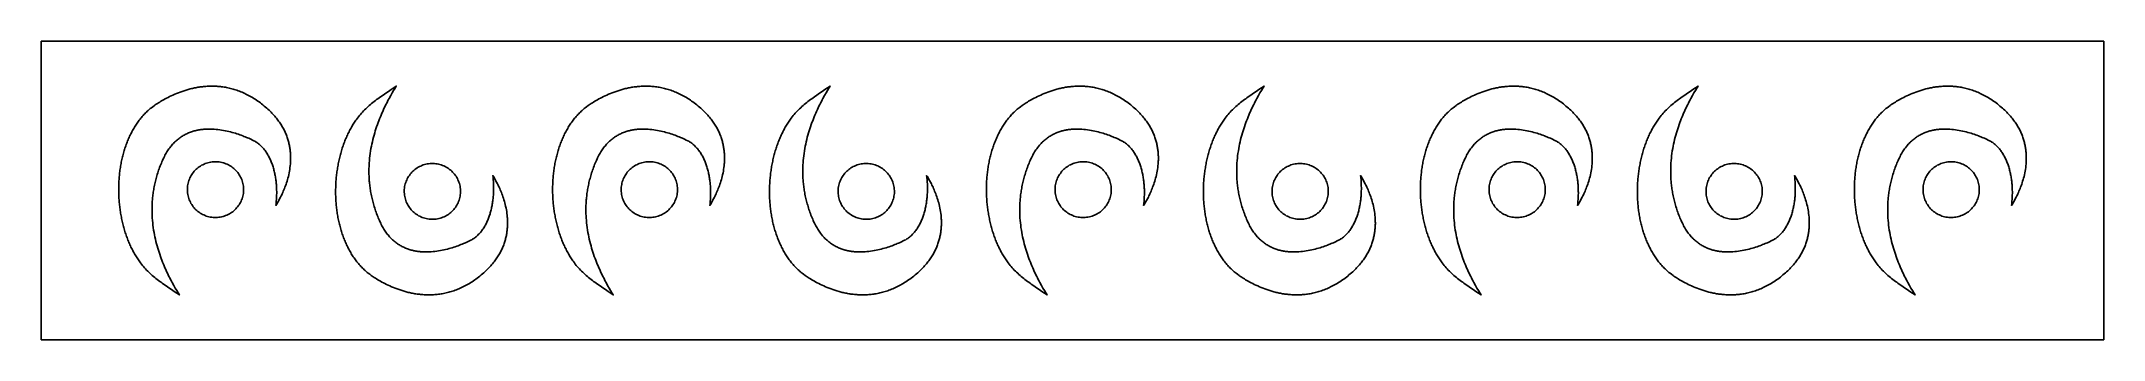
# Model space of a CAD drawing. Extents: x -380 to 380, y -55 to 55.
import ezdxf

# ---------------------------------------------------------------- set-up
doc = ezdxf.new("R2010")
doc.units = 0
doc.layers.add('LAYER_1', color=18, linetype='CONTINUOUS')

msp = doc.modelspace()

# ---------------------------------------------------------------- linework, layer by layer
at = {"layer": 'LAYER_1'}
for points in [[(380, -55), (380, 55), (-380, 55), (-380, -55)], [(-351.46, 1.07), (-351.45, 1.57), (-351.44, 2.07), (-351.42, 2.57), (-351.4, 3.07), (-351.37, 3.57), (-351.34, 4.07), (-351.3, 4.56), (-351.26, 5.06), (-351.22, 5.56), (-351.17, 6.05), (-351.11, 6.55), (-351.05, 7.04), (-350.99, 7.53), (-350.92, 8.02), (-350.84, 8.51), (-350.76, 9), (-350.68, 9.48), (-350.59, 9.97), (-350.5, 10.45), (-350.4, 10.93), (-350.29, 11.41), (-350.19, 11.88), (-350.07, 12.36), (-349.96, 12.83), (-349.83, 13.3), (-349.71, 13.77), (-349.58, 14.23), (-349.44, 14.69), (-349.3, 15.15), (-349.15, 15.61), (-349, 16.07), (-348.84, 16.52), (-348.68, 16.97), (-348.52, 17.41), (-348.34, 17.85), (-348.17, 18.29), (-347.99, 18.73), (-347.8, 19.16), (-347.61, 19.59), (-347.42, 20.01), (-347.22, 20.44), (-347.01, 20.85), (-346.8, 21.27), (-346.59, 21.68), (-346.36, 22.08), (-346.14, 22.49), (-345.91, 22.88), (-345.67, 23.28), (-345.43, 23.67), (-345.19, 24.05), (-344.94, 24.43), (-344.68, 24.81), (-344.42, 25.18), (-344.16, 25.54), (-343.89, 25.91), (-343.61, 26.26), (-343.33, 26.61), (-343.05, 26.96), (-342.76, 27.3), (-342.46, 27.64), (-342.16, 27.97), (-341.86, 28.29), (-341.55, 28.61), (-341.23, 28.92), (-340.91, 29.23), (-340.58, 29.53), (-340.25, 29.83), (-340.09, 29.97), (-339.81, 30.19), (-339.42, 30.5), (-338.92, 30.87), (-338.31, 31.3), (-337.97, 31.54), (-337.6, 31.78), (-337.21, 32.04), (-336.8, 32.3), (-336.36, 32.58), (-335.9, 32.86), (-335.42, 33.14), (-334.91, 33.43), (-334.39, 33.72), (-333.84, 34.02), (-333.27, 34.31), (-332.69, 34.6), (-332.08, 34.89), (-331.46, 35.18), (-330.81, 35.46), (-330.15, 35.74), (-329.47, 36.01), (-328.78, 36.28), (-328.07, 36.53), (-327.34, 36.77), (-326.6, 37.01), (-325.84, 37.23), (-325.46, 37.33), (-325.07, 37.43), (-324.68, 37.53), (-324.29, 37.62), (-323.89, 37.71), (-323.49, 37.79), (-323.09, 37.88), (-322.68, 37.95), (-322.27, 38.02), (-321.86, 38.09), (-321.44, 38.15), (-321.02, 38.21), (-320.6, 38.26), (-320.18, 38.3), (-319.75, 38.34), (-319.32, 38.38), (-318.89, 38.4), (-318.45, 38.43), (-318.01, 38.44), (-317.58, 38.45), (-317.13, 38.45), (-316.69, 38.45), (-316.24, 38.44), (-315.79, 38.42), (-315.34, 38.4), (-314.89, 38.37), (-314.44, 38.33), (-313.98, 38.28), (-313.52, 38.23), (-313.06, 38.16), (-312.6, 38.09), (-312.14, 38.02), (-311.68, 37.93), (-311.21, 37.83), (-310.74, 37.73), (-310.27, 37.62), (-309.8, 37.5), (-309.33, 37.37), (-308.86, 37.23), (-308.39, 37.08), (-307.91, 36.92), (-307.44, 36.75), (-306.96, 36.57), (-306.48, 36.39), (-306, 36.19), (-305.52, 35.98), (-305.04, 35.76), (-304.56, 35.53), (-304.08, 35.29), (-303.6, 35.04), (-303.12, 34.78), (-302.64, 34.51), (-302.16, 34.22), (-301.67, 33.93), (-301.19, 33.62), (-300.71, 33.3), (-300.23, 32.97), (-299.74, 32.63), (-299.26, 32.27), (-298.78, 31.9), (-298.3, 31.52), (-297.81, 31.13), (-297.33, 30.73), (-296.85, 30.31), (-296.45, 29.95), (-296.07, 29.59), (-295.69, 29.24), (-295.33, 28.88), (-294.98, 28.51), (-294.63, 28.15), (-294.3, 27.79), (-293.98, 27.42), (-293.67, 27.05), (-293.37, 26.69), (-293.07, 26.32), (-292.79, 25.95), (-292.52, 25.58), (-292.26, 25.21), (-292, 24.84), (-291.76, 24.46), (-291.52, 24.09), (-291.3, 23.72), (-291.08, 23.34), (-290.87, 22.97), (-290.67, 22.59), (-290.48, 22.22), (-290.3, 21.84), (-290.13, 21.47), (-289.96, 21.09), (-289.8, 20.72), (-289.65, 20.34), (-289.51, 19.97), (-289.37, 19.59), (-289.25, 19.22), (-289.13, 18.84), (-289.01, 18.47), (-288.91, 18.09), (-288.81, 17.72), (-288.72, 17.35), (-288.64, 16.98), (-288.56, 16.61), (-288.49, 16.24), (-288.42, 15.87), (-288.36, 15.5), (-288.31, 15.13), (-288.27, 14.77), (-288.23, 14.4), (-288.19, 14.04), (-288.16, 13.67), (-288.14, 13.31), (-288.12, 12.95), (-288.11, 12.6), (-288.11, 12.24), (-288.1, 11.88), (-288.11, 11.53), (-288.11, 11.18), (-288.13, 10.83), (-288.15, 10.48), (-288.17, 10.13), (-288.19, 9.79), (-288.26, 9.11), (-288.34, 8.43), (-288.44, 7.77), (-288.55, 7.11), (-288.67, 6.47), (-288.8, 5.83), (-288.95, 5.21), (-289.11, 4.6), (-289.27, 4), (-289.44, 3.42), (-289.62, 2.85), (-289.81, 2.29), (-290, 1.75), (-290.2, 1.22), (-290.4, 0.71), (-290.6, 0.21), (-290.8, -0.27), (-291, -0.73), (-291.2, -1.17), (-291.4, -1.6), (-291.6, -2.01), (-291.79, -2.4), (-292.16, -3.11), (-292.51, -3.74), (-292.82, -4.29), (-293.3, -5.1), (-293.55, -5.51), (-293.46, -4.74), (-293.38, -3.96), (-293.32, -3.17), (-293.28, -2.37), (-293.26, -1.56), (-293.25, -1.15), (-293.25, -0.74), (-293.25, -0.33), (-293.26, 0.08), (-293.27, 0.5), (-293.29, 0.91), (-293.31, 1.33), (-293.34, 1.74), (-293.37, 2.16), (-293.4, 2.57), (-293.45, 2.99), (-293.49, 3.4), (-293.54, 3.82), (-293.6, 4.23), (-293.66, 4.64), (-293.73, 5.06), (-293.8, 5.47), (-293.88, 5.87), (-293.96, 6.28), (-294.05, 6.69), (-294.14, 7.09), (-294.24, 7.49), (-294.35, 7.89), (-294.46, 8.28), (-294.58, 8.68), (-294.7, 9.06), (-294.83, 9.45), (-294.97, 9.83), (-295.11, 10.21), (-295.25, 10.58), (-295.41, 10.95), (-295.57, 11.32), (-295.73, 11.68), (-295.91, 12.04), (-296.09, 12.39), (-296.27, 12.74), (-296.47, 13.08), (-296.67, 13.41), (-296.87, 13.74), (-297.08, 14.07), (-297.3, 14.38), (-297.53, 14.69), (-297.76, 15), (-298, 15.3), (-298.25, 15.59), (-298.51, 15.87), (-298.77, 16.15), (-299.04, 16.42), (-299.32, 16.68), (-299.6, 16.93), (-299.89, 17.18), (-300.19, 17.41), (-300.5, 17.64), (-300.81, 17.86), (-300.97, 17.96), (-301.26, 18.12), (-301.66, 18.33), (-302.19, 18.59), (-302.82, 18.9), (-303.55, 19.23), (-303.95, 19.41), (-304.38, 19.59), (-304.82, 19.77), (-305.29, 19.96), (-305.78, 20.15), (-306.28, 20.34), (-306.81, 20.53), (-307.35, 20.71), (-307.91, 20.9), (-308.48, 21.08), (-309.07, 21.25), (-309.67, 21.42), (-310.29, 21.59), (-310.92, 21.74), (-311.55, 21.89), (-312.2, 22.02), (-312.86, 22.15), (-313.53, 22.26), (-314.2, 22.37), (-314.89, 22.45), (-315.57, 22.52), (-316.27, 22.58), (-316.62, 22.6), (-316.96, 22.62), (-317.31, 22.63), (-317.66, 22.64), (-318.02, 22.64), (-318.37, 22.64), (-318.72, 22.63), (-319.07, 22.62), (-319.42, 22.6), (-319.78, 22.58), (-320.13, 22.55), (-320.48, 22.52), (-320.83, 22.48), (-321.19, 22.43), (-321.54, 22.38), (-321.89, 22.32), (-322.24, 22.26), (-322.59, 22.19), (-322.94, 22.11), (-323.28, 22.02), (-323.63, 21.93), (-323.97, 21.83), (-324.32, 21.73), (-324.66, 21.62), (-325, 21.49), (-325.34, 21.37), (-325.68, 21.23), (-326.01, 21.09), (-326.34, 20.94), (-326.68, 20.78), (-327, 20.61), (-327.33, 20.43), (-327.66, 20.25), (-327.98, 20.06), (-328.3, 19.86), (-328.61, 19.65), (-328.92, 19.43), (-329.23, 19.2), (-329.54, 18.96), (-329.85, 18.71), (-330.15, 18.46), (-330.44, 18.19), (-330.74, 17.92), (-331.03, 17.63), (-331.31, 17.34), (-331.59, 17.03), (-331.87, 16.71), (-332.15, 16.39), (-332.42, 16.05), (-332.68, 15.7), (-332.94, 15.35), (-333.2, 14.98), (-333.45, 14.6), (-333.7, 14.2), (-333.94, 13.8), (-334.18, 13.39), (-334.41, 12.96), (-334.64, 12.53), (-334.86, 12.08), (-335.08, 11.62), (-335.31, 11.1), (-335.54, 10.58), (-335.75, 10.06), (-335.97, 9.54), (-336.17, 9.03), (-336.37, 8.51), (-336.55, 8), (-336.74, 7.48), (-336.91, 6.97), (-337.08, 6.46), (-337.24, 5.95), (-337.39, 5.44), (-337.54, 4.93), (-337.68, 4.43), (-337.81, 3.92), (-337.93, 3.42), (-338.05, 2.91), (-338.17, 2.41), (-338.27, 1.91), (-338.37, 1.41), (-338.47, 0.91), (-338.56, 0.42), (-338.64, -0.08), (-338.71, -0.57), (-338.78, -1.06), (-338.85, -1.55), (-338.9, -2.04), (-338.96, -2.53), (-339, -3.02), (-339.05, -3.5), (-339.08, -3.98), (-339.11, -4.46), (-339.14, -4.94), (-339.16, -5.42), (-339.17, -5.9), (-339.18, -6.37), (-339.19, -6.84), (-339.19, -7.31), (-339.18, -7.78), (-339.17, -8.25), (-339.16, -8.71), (-339.14, -9.17), (-339.12, -9.63), (-339.09, -10.09), (-339.02, -11), (-338.93, -11.9), (-338.83, -12.8), (-338.72, -13.68), (-338.59, -14.56), (-338.44, -15.42), (-338.28, -16.28), (-338.11, -17.13), (-337.92, -17.96), (-337.73, -18.79), (-337.52, -19.61), (-337.3, -20.41), (-337.08, -21.2), (-336.84, -21.99), (-336.59, -22.76), (-336.34, -23.52), (-336.08, -24.27), (-335.82, -25), (-335.54, -25.73), (-335.27, -26.44), (-334.98, -27.14), (-334.7, -27.82), (-334.41, -28.5), (-334.11, -29.15), (-333.82, -29.8), (-333.52, -30.43), (-333.23, -31.05), (-332.93, -31.65), (-332.63, -32.24), (-332.34, -32.81), (-332.04, -33.37), (-331.75, -33.91), (-331.18, -34.95), (-330.62, -35.93), (-330.08, -36.84), (-329.58, -37.68), (-329.1, -38.45), (-331.04, -37.16), (-332.01, -36.51), (-332.99, -35.85), (-333.96, -35.19), (-334.92, -34.52), (-335.4, -34.18), (-335.87, -33.83), (-336.34, -33.48), (-336.81, -33.13), (-337.27, -32.77), (-337.73, -32.41), (-338.18, -32.04), (-338.63, -31.67), (-339.07, -31.29), (-339.51, -30.91), (-339.94, -30.52), (-340.36, -30.13), (-340.78, -29.72), (-341.18, -29.31), (-341.58, -28.9), (-341.97, -28.47), (-342.35, -28.04), (-342.72, -27.6), (-343.08, -27.15), (-343.43, -26.69), (-343.7, -26.33), (-343.96, -25.96), (-344.21, -25.6), (-344.46, -25.22), (-344.71, -24.85), (-344.95, -24.47), (-345.19, -24.08), (-345.42, -23.69), (-345.65, -23.29), (-345.87, -22.89), (-346.09, -22.49), (-346.31, -22.08), (-346.52, -21.67), (-346.73, -21.26), (-346.93, -20.84), (-347.13, -20.41), (-347.32, -19.99), (-347.51, -19.56), (-347.7, -19.12), (-347.88, -18.69), (-348.06, -18.25), (-348.23, -17.8), (-348.4, -17.36), (-348.56, -16.91), (-348.72, -16.46), (-348.87, -16), (-349.02, -15.54), (-349.17, -15.08), (-349.31, -14.62), (-349.45, -14.15), (-349.58, -13.68), (-349.71, -13.21), (-349.83, -12.74), (-349.95, -12.27), (-350.07, -11.79), (-350.18, -11.31), (-350.28, -10.83), (-350.38, -10.35), (-350.48, -9.86), (-350.57, -9.38), (-350.66, -8.89), (-350.75, -8.4), (-350.82, -7.91), (-350.9, -7.42), (-350.97, -6.92), (-351.03, -6.43), (-351.09, -5.93), (-351.15, -5.44), (-351.2, -4.94), (-351.25, -4.44), (-351.29, -3.94), (-351.33, -3.44), (-351.36, -2.94), (-351.39, -2.44), (-351.41, -1.94), (-351.43, -1.44), (-351.45, -0.94), (-351.46, -0.44), (-351.46, 0.06), (-351.46, 0.57)], [(-271.53, -1.07), (-271.52, -1.57), (-271.51, -2.07), (-271.49, -2.57), (-271.47, -3.07), (-271.44, -3.57), (-271.41, -4.07), (-271.37, -4.56), (-271.33, -5.06), (-271.28, -5.56), (-271.23, -6.05), (-271.18, -6.55), (-271.12, -7.04), (-271.05, -7.53), (-270.98, -8.02), (-270.91, -8.51), (-270.83, -9), (-270.74, -9.48), (-270.66, -9.97), (-270.56, -10.45), (-270.46, -10.93), (-270.36, -11.41), (-270.25, -11.88), (-270.14, -12.36), (-270.02, -12.83), (-269.9, -13.3), (-269.77, -13.77), (-269.64, -14.23), (-269.5, -14.69), (-269.36, -15.15), (-269.22, -15.61), (-269.06, -16.07), (-268.91, -16.52), (-268.75, -16.97), (-268.58, -17.41), (-268.41, -17.85), (-268.23, -18.29), (-268.05, -18.73), (-267.87, -19.16), (-267.68, -19.59), (-267.48, -20.01), (-267.28, -20.44), (-267.08, -20.85), (-266.87, -21.27), (-266.65, -21.68), (-266.43, -22.08), (-266.21, -22.49), (-265.98, -22.88), (-265.74, -23.28), (-265.5, -23.67), (-265.26, -24.05), (-265.01, -24.43), (-264.75, -24.81), (-264.49, -25.18), (-264.22, -25.54), (-263.95, -25.91), (-263.68, -26.26), (-263.4, -26.61), (-263.11, -26.96), (-262.82, -27.3), (-262.53, -27.64), (-262.23, -27.97), (-261.92, -28.29), (-261.61, -28.61), (-261.3, -28.92), (-260.97, -29.23), (-260.65, -29.53), (-260.32, -29.83), (-260.16, -29.97), (-259.88, -30.19), (-259.49, -30.5), (-258.98, -30.87), (-258.38, -31.3), (-258.04, -31.54), (-257.67, -31.78), (-257.28, -32.04), (-256.86, -32.3), (-256.43, -32.58), (-255.97, -32.86), (-255.48, -33.14), (-254.98, -33.43), (-254.45, -33.72), (-253.91, -34.02), (-253.34, -34.31), (-252.75, -34.6), (-252.15, -34.89), (-251.52, -35.18), (-250.88, -35.46), (-250.22, -35.74), (-249.54, -36.01), (-248.85, -36.28), (-248.13, -36.53), (-247.41, -36.77), (-246.67, -37.01), (-245.91, -37.23), (-245.53, -37.33), (-245.14, -37.43), (-244.75, -37.53), (-244.35, -37.62), (-243.96, -37.71), (-243.56, -37.79), (-243.15, -37.88), (-242.74, -37.95), (-242.33, -38.02), (-241.92, -38.09), (-241.51, -38.15), (-241.09, -38.21), (-240.67, -38.26), (-240.24, -38.3), (-239.81, -38.34), (-239.38, -38.38), (-238.95, -38.4), (-238.52, -38.43), (-238.08, -38.44), (-237.64, -38.45), (-237.2, -38.45), (-236.76, -38.45), (-236.31, -38.44), (-235.86, -38.42), (-235.41, -38.4), (-234.96, -38.37), (-234.5, -38.33), (-234.05, -38.28), (-233.59, -38.23), (-233.13, -38.16), (-232.67, -38.09), (-232.21, -38.02), (-231.74, -37.93), (-231.28, -37.83), (-230.81, -37.73), (-230.34, -37.62), (-229.87, -37.5), (-229.4, -37.37), (-228.93, -37.23), (-228.45, -37.08), (-227.98, -36.92), (-227.5, -36.75), (-227.02, -36.57), (-226.55, -36.39), (-226.07, -36.19), (-225.59, -35.98), (-225.11, -35.76), (-224.63, -35.53), (-224.15, -35.29), (-223.67, -35.04), (-223.19, -34.78), (-222.7, -34.51), (-222.22, -34.22), (-221.74, -33.93), (-221.26, -33.62), (-220.77, -33.3), (-220.29, -32.97), (-219.81, -32.63), (-219.33, -32.27), (-218.84, -31.9), (-218.36, -31.52), (-217.88, -31.13), (-217.4, -30.73), (-216.92, -30.31), (-216.52, -29.95), (-216.13, -29.59), (-215.76, -29.24), (-215.4, -28.88), (-215.04, -28.51), (-214.7, -28.15), (-214.37, -27.79), (-214.05, -27.42), (-213.73, -27.05), (-213.43, -26.69), (-213.14, -26.32), (-212.86, -25.95), (-212.59, -25.58), (-212.32, -25.21), (-212.07, -24.84), (-211.83, -24.46), (-211.59, -24.09), (-211.36, -23.72), (-211.15, -23.34), (-210.94, -22.97), (-210.74, -22.59), (-210.55, -22.22), (-210.37, -21.84), (-210.19, -21.47), (-210.03, -21.09), (-209.87, -20.72), (-209.72, -20.34), (-209.57, -19.97), (-209.44, -19.59), (-209.31, -19.22), (-209.19, -18.84), (-209.08, -18.47), (-208.98, -18.09), (-208.88, -17.72), (-208.79, -17.35), (-208.7, -16.98), (-208.62, -16.61), (-208.55, -16.24), (-208.49, -15.87), (-208.43, -15.5), (-208.38, -15.13), (-208.33, -14.77), (-208.29, -14.4), (-208.26, -14.04), (-208.23, -13.67), (-208.21, -13.31), (-208.19, -12.95), (-208.18, -12.6), (-208.17, -12.24), (-208.17, -11.88), (-208.17, -11.53), (-208.18, -11.18), (-208.19, -10.83), (-208.21, -10.48), (-208.23, -10.13), (-208.26, -9.79), (-208.32, -9.11), (-208.41, -8.43), (-208.5, -7.77), (-208.61, -7.11), (-208.73, -6.47), (-208.87, -5.83), (-209.02, -5.21), (-209.17, -4.6), (-209.34, -4), (-209.51, -3.42), (-209.69, -2.85), (-209.88, -2.29), (-210.07, -1.75), (-210.26, -1.22), (-210.46, -0.71), (-210.66, -0.21), (-210.87, 0.27), (-211.07, 0.73), (-211.27, 1.17), (-211.47, 1.6), (-211.66, 2.01), (-211.86, 2.4), (-212.23, 3.11), (-212.57, 3.74), (-212.88, 4.29), (-213.36, 5.1), (-213.61, 5.51), (-213.52, 4.74), (-213.45, 3.96), (-213.39, 3.17), (-213.35, 2.37), (-213.32, 1.56), (-213.32, 1.15), (-213.32, 0.74), (-213.32, 0.33), (-213.33, -0.08), (-213.34, -0.5), (-213.36, -0.91), (-213.38, -1.33), (-213.4, -1.74), (-213.43, -2.16), (-213.47, -2.57), (-213.51, -2.99), (-213.56, -3.4), (-213.61, -3.82), (-213.66, -4.23), (-213.73, -4.64), (-213.79, -5.06), (-213.87, -5.47), (-213.94, -5.87), (-214.03, -6.28), (-214.11, -6.69), (-214.21, -7.09), (-214.31, -7.49), (-214.41, -7.89), (-214.53, -8.28), (-214.64, -8.68), (-214.77, -9.06), (-214.9, -9.45), (-215.03, -9.83), (-215.17, -10.21), (-215.32, -10.58), (-215.47, -10.95), (-215.63, -11.32), (-215.8, -11.68), (-215.97, -12.04), (-216.15, -12.39), (-216.34, -12.74), (-216.53, -13.08), (-216.73, -13.41), (-216.94, -13.74), (-217.15, -14.07), (-217.37, -14.38), (-217.6, -14.69), (-217.83, -15), (-218.07, -15.3), (-218.32, -15.59), (-218.57, -15.87), (-218.84, -16.15), (-219.11, -16.42), (-219.38, -16.68), (-219.67, -16.93), (-219.96, -17.18), (-220.26, -17.41), (-220.56, -17.64), (-220.88, -17.86), (-221.04, -17.96), (-221.32, -18.12), (-221.73, -18.33), (-222.25, -18.59), (-222.88, -18.9), (-223.62, -19.23), (-224.02, -19.41), (-224.44, -19.59), (-224.89, -19.77), (-225.36, -19.96), (-225.84, -20.15), (-226.35, -20.34), (-226.87, -20.53), (-227.42, -20.71), (-227.97, -20.9), (-228.55, -21.08), (-229.14, -21.25), (-229.74, -21.42), (-230.35, -21.59), (-230.98, -21.74), (-231.62, -21.89), (-232.27, -22.02), (-232.93, -22.15), (-233.6, -22.26), (-234.27, -22.37), (-234.95, -22.45), (-235.64, -22.52), (-236.33, -22.58), (-236.68, -22.6), (-237.03, -22.62), (-237.38, -22.63), (-237.73, -22.64), (-238.08, -22.64), (-238.43, -22.64), (-238.79, -22.63), (-239.14, -22.62), (-239.49, -22.6), (-239.84, -22.58), (-240.2, -22.55), (-240.55, -22.52), (-240.9, -22.48), (-241.25, -22.43), (-241.6, -22.38), (-241.95, -22.32), (-242.3, -22.26), (-242.65, -22.19), (-243, -22.11), (-243.35, -22.02), (-243.7, -21.93), (-244.04, -21.83), (-244.38, -21.73), (-244.73, -21.62), (-245.07, -21.49), (-245.41, -21.37), (-245.74, -21.23), (-246.08, -21.09), (-246.41, -20.94), (-246.74, -20.78), (-247.07, -20.61), (-247.4, -20.43), (-247.72, -20.25), (-248.04, -20.06), (-248.36, -19.86), (-248.68, -19.65), (-248.99, -19.43), (-249.3, -19.2), (-249.61, -18.96), (-249.91, -18.71), (-250.21, -18.46), (-250.51, -18.19), (-250.8, -17.92), (-251.09, -17.63), (-251.38, -17.34), (-251.66, -17.03), (-251.94, -16.71), (-252.21, -16.39), (-252.48, -16.05), (-252.75, -15.7), (-253.01, -15.35), (-253.27, -14.98), (-253.52, -14.6), (-253.76, -14.2), (-254.01, -13.8), (-254.24, -13.39), (-254.48, -12.96), (-254.7, -12.53), (-254.93, -12.08), (-255.14, -11.62), (-255.38, -11.1), (-255.6, -10.58), (-255.82, -10.06), (-256.03, -9.54), (-256.24, -9.03), (-256.43, -8.51), (-256.62, -8), (-256.8, -7.48), (-256.98, -6.97), (-257.14, -6.46), (-257.3, -5.95), (-257.46, -5.44), (-257.6, -4.93), (-257.74, -4.43), (-257.87, -3.92), (-258, -3.42), (-258.12, -2.91), (-258.23, -2.41), (-258.34, -1.91), (-258.44, -1.41), (-258.53, -0.91), (-258.62, -0.42), (-258.7, 0.08), (-258.78, 0.57), (-258.85, 1.06), (-258.91, 1.55), (-258.97, 2.04), (-259.02, 2.53), (-259.07, 3.02), (-259.11, 3.5), (-259.15, 3.98), (-259.18, 4.46), (-259.2, 4.94), (-259.22, 5.42), (-259.24, 5.9), (-259.25, 6.37), (-259.25, 6.84), (-259.25, 7.31), (-259.25, 7.78), (-259.24, 8.25), (-259.22, 8.71), (-259.21, 9.17), (-259.18, 9.63), (-259.15, 10.09), (-259.09, 11), (-259, 11.9), (-258.9, 12.8), (-258.78, 13.68), (-258.65, 14.56), (-258.51, 15.42), (-258.35, 16.28), (-258.17, 17.13), (-257.99, 17.96), (-257.79, 18.79), (-257.59, 19.61), (-257.37, 20.41), (-257.14, 21.2), (-256.91, 21.99), (-256.66, 22.76), (-256.41, 23.52), (-256.15, 24.27), (-255.88, 25), (-255.61, 25.73), (-255.33, 26.44), (-255.05, 27.14), (-254.76, 27.82), (-254.47, 28.5), (-254.18, 29.15), (-253.89, 29.8), (-253.59, 30.43), (-253.29, 31.05), (-253, 31.65), (-252.7, 32.24), (-252.4, 32.81), (-252.11, 33.37), (-251.82, 33.91), (-251.24, 34.95), (-250.69, 35.93), (-250.15, 36.84), (-249.64, 37.68), (-249.17, 38.45), (-251.11, 37.16), (-252.08, 36.51), (-253.05, 35.85), (-254.02, 35.19), (-254.99, 34.52), (-255.46, 34.18), (-255.94, 33.83), (-256.41, 33.48), (-256.88, 33.13), (-257.34, 32.77), (-257.8, 32.41), (-258.25, 32.04), (-258.7, 31.67), (-259.14, 31.29), (-259.58, 30.91), (-260.01, 30.52), (-260.43, 30.13), (-260.84, 29.72), (-261.25, 29.31), (-261.65, 28.9), (-262.04, 28.47), (-262.42, 28.04), (-262.79, 27.6), (-263.15, 27.15), (-263.5, 26.69), (-263.76, 26.33), (-264.02, 25.96), (-264.28, 25.6), (-264.53, 25.22), (-264.77, 24.85), (-265.01, 24.47), (-265.25, 24.08), (-265.48, 23.69), (-265.71, 23.29), (-265.94, 22.89), (-266.16, 22.49), (-266.37, 22.08), (-266.59, 21.67), (-266.79, 21.26), (-267, 20.84), (-267.19, 20.41), (-267.39, 19.99), (-267.58, 19.56), (-267.76, 19.12), (-267.95, 18.69), (-268.12, 18.25), (-268.29, 17.8), (-268.46, 17.36), (-268.63, 16.91), (-268.78, 16.46), (-268.94, 16), (-269.09, 15.54), (-269.24, 15.08), (-269.38, 14.62), (-269.51, 14.15), (-269.65, 13.68), (-269.78, 13.21), (-269.9, 12.74), (-270.02, 12.27), (-270.13, 11.79), (-270.24, 11.31), (-270.35, 10.83), (-270.45, 10.35), (-270.55, 9.86), (-270.64, 9.38), (-270.73, 8.89), (-270.81, 8.4), (-270.89, 7.91), (-270.96, 7.42), (-271.03, 6.92), (-271.1, 6.43), (-271.16, 5.93), (-271.22, 5.44), (-271.27, 4.94), (-271.31, 4.44), (-271.36, 3.94), (-271.39, 3.44), (-271.43, 2.94), (-271.46, 2.44), (-271.48, 1.94), (-271.5, 1.44), (-271.51, 0.94), (-271.52, 0.44), (-271.53, -0.06), (-271.53, -0.57)], [(-191.58, 1.07), (-191.57, 1.57), (-191.55, 2.07), (-191.54, 2.57), (-191.51, 3.07), (-191.49, 3.57), (-191.45, 4.07), (-191.42, 4.56), (-191.38, 5.06), (-191.33, 5.56), (-191.28, 6.05), (-191.22, 6.55), (-191.16, 7.04), (-191.1, 7.53), (-191.03, 8.02), (-190.96, 8.51), (-190.88, 9), (-190.79, 9.48), (-190.7, 9.97), (-190.61, 10.45), (-190.51, 10.93), (-190.41, 11.41), (-190.3, 11.88), (-190.19, 12.36), (-190.07, 12.83), (-189.95, 13.3), (-189.82, 13.77), (-189.69, 14.23), (-189.55, 14.69), (-189.41, 15.15), (-189.27, 15.61), (-189.11, 16.07), (-188.96, 16.52), (-188.8, 16.97), (-188.63, 17.41), (-188.46, 17.85), (-188.28, 18.29), (-188.1, 18.73), (-187.92, 19.16), (-187.73, 19.59), (-187.53, 20.01), (-187.33, 20.44), (-187.13, 20.85), (-186.92, 21.27), (-186.7, 21.68), (-186.48, 22.08), (-186.25, 22.49), (-186.02, 22.88), (-185.79, 23.28), (-185.55, 23.67), (-185.3, 24.05), (-185.05, 24.43), (-184.8, 24.81), (-184.54, 25.18), (-184.27, 25.54), (-184, 25.91), (-183.73, 26.26), (-183.45, 26.61), (-183.16, 26.96), (-182.87, 27.3), (-182.58, 27.64), (-182.28, 27.97), (-181.97, 28.29), (-181.66, 28.61), (-181.34, 28.92), (-181.02, 29.23), (-180.7, 29.53), (-180.37, 29.83), (-180.21, 29.97), (-179.93, 30.19), (-179.53, 30.5), (-179.03, 30.87), (-178.43, 31.3), (-178.08, 31.54), (-177.72, 31.78), (-177.33, 32.04), (-176.91, 32.3), (-176.48, 32.58), (-176.02, 32.86), (-175.53, 33.14), (-175.03, 33.43), (-174.5, 33.72), (-173.96, 34.02), (-173.39, 34.31), (-172.8, 34.6), (-172.2, 34.89), (-171.57, 35.18), (-170.93, 35.46), (-170.27, 35.74), (-169.59, 36.01), (-168.89, 36.28), (-168.18, 36.53), (-167.46, 36.77), (-166.71, 37.01), (-165.96, 37.23), (-165.57, 37.33), (-165.19, 37.43), (-164.8, 37.53), (-164.4, 37.62), (-164, 37.71), (-163.6, 37.79), (-163.2, 37.88), (-162.79, 37.95), (-162.38, 38.02), (-161.97, 38.09), (-161.55, 38.15), (-161.14, 38.21), (-160.71, 38.26), (-160.29, 38.3), (-159.86, 38.34), (-159.43, 38.38), (-159, 38.4), (-158.57, 38.43), (-158.13, 38.44), (-157.69, 38.45), (-157.25, 38.45), (-156.8, 38.45), (-156.36, 38.44), (-155.91, 38.42), (-155.46, 38.4), (-155.01, 38.37), (-154.55, 38.33), (-154.1, 38.28), (-153.64, 38.23), (-153.18, 38.16), (-152.72, 38.09), (-152.25, 38.02), (-151.79, 37.93), (-151.32, 37.83), (-150.86, 37.73), (-150.39, 37.62), (-149.92, 37.5), (-149.45, 37.37), (-148.97, 37.23), (-148.5, 37.08), (-148.03, 36.92), (-147.55, 36.75), (-147.07, 36.57), (-146.6, 36.39), (-146.12, 36.19), (-145.64, 35.98), (-145.16, 35.76), (-144.68, 35.53), (-144.2, 35.29), (-143.72, 35.04), (-143.24, 34.78), (-142.75, 34.51), (-142.27, 34.22), (-141.79, 33.93), (-141.31, 33.62), (-140.82, 33.3), (-140.34, 32.97), (-139.86, 32.63), (-139.37, 32.27), (-138.89, 31.9), (-138.41, 31.52), (-137.93, 31.13), (-137.45, 30.73), (-136.96, 30.31), (-136.57, 29.95), (-136.18, 29.59), (-135.81, 29.24), (-135.44, 28.88), (-135.09, 28.51), (-134.75, 28.15), (-134.42, 27.79), (-134.09, 27.42), (-133.78, 27.05), (-133.48, 26.69), (-133.19, 26.32), (-132.91, 25.95), (-132.63, 25.58), (-132.37, 25.21), (-132.12, 24.84), (-131.87, 24.46), (-131.64, 24.09), (-131.41, 23.72), (-131.2, 23.34), (-130.99, 22.97), (-130.79, 22.59), (-130.6, 22.22), (-130.41, 21.84), (-130.24, 21.47), (-130.07, 21.09), (-129.92, 20.72), (-129.77, 20.34), (-129.62, 19.97), (-129.49, 19.59), (-129.36, 19.22), (-129.24, 18.84), (-129.13, 18.47), (-129.02, 18.09), (-128.93, 17.72), (-128.84, 17.35), (-128.75, 16.98), (-128.67, 16.61), (-128.6, 16.24), (-128.54, 15.87), (-128.48, 15.5), (-128.43, 15.13), (-128.38, 14.77), (-128.34, 14.4), (-128.31, 14.04), (-128.28, 13.67), (-128.26, 13.31), (-128.24, 12.95), (-128.23, 12.6), (-128.22, 12.24), (-128.22, 11.88), (-128.22, 11.53), (-128.23, 11.18), (-128.24, 10.83), (-128.26, 10.48), (-128.28, 10.13), (-128.31, 9.79), (-128.37, 9.11), (-128.45, 8.43), (-128.55, 7.77), (-128.66, 7.11), (-128.78, 6.47), (-128.92, 5.83), (-129.06, 5.21), (-129.22, 4.6), (-129.39, 4), (-129.56, 3.42), (-129.74, 2.85), (-129.93, 2.29), (-130.12, 1.75), (-130.31, 1.22), (-130.51, 0.71), (-130.71, 0.21), (-130.91, -0.27), (-131.12, -0.73), (-131.32, -1.17), (-131.52, -1.6), (-131.71, -2.01), (-131.91, -2.4), (-132.28, -3.11), (-132.62, -3.74), (-132.93, -4.29), (-133.41, -5.1), (-133.66, -5.51), (-133.57, -4.74), (-133.5, -3.96), (-133.44, -3.17), (-133.4, -2.37), (-133.37, -1.56), (-133.37, -1.15), (-133.36, -0.74), (-133.37, -0.33), (-133.38, 0.08), (-133.39, 0.5), (-133.4, 0.91), (-133.43, 1.33), (-133.45, 1.74), (-133.48, 2.16), (-133.52, 2.57), (-133.56, 2.99), (-133.61, 3.4), (-133.66, 3.82), (-133.71, 4.23), (-133.78, 4.64), (-133.84, 5.06), (-133.91, 5.47), (-133.99, 5.87), (-134.08, 6.28), (-134.16, 6.69), (-134.26, 7.09), (-134.36, 7.49), (-134.46, 7.89), (-134.58, 8.28), (-134.69, 8.68), (-134.82, 9.06), (-134.94, 9.45), (-135.08, 9.83), (-135.22, 10.21), (-135.37, 10.58), (-135.52, 10.95), (-135.68, 11.32), (-135.85, 11.68), (-136.02, 12.04), (-136.2, 12.39), (-136.39, 12.74), (-136.58, 13.08), (-136.78, 13.41), (-136.99, 13.74), (-137.2, 14.07), (-137.42, 14.38), (-137.65, 14.69), (-137.88, 15), (-138.12, 15.3), (-138.37, 15.59), (-138.62, 15.87), (-138.88, 16.15), (-139.15, 16.42), (-139.43, 16.68), (-139.72, 16.93), (-140.01, 17.18), (-140.31, 17.41), (-140.61, 17.64), (-140.93, 17.86), (-141.09, 17.96), (-141.37, 18.12), (-141.78, 18.33), (-142.3, 18.59), (-142.93, 18.9), (-143.67, 19.23), (-144.07, 19.41), (-144.49, 19.59), (-144.94, 19.77), (-145.41, 19.96), (-145.89, 20.15), (-146.4, 20.34), (-146.92, 20.53), (-147.46, 20.71), (-148.02, 20.9), (-148.6, 21.08), (-149.19, 21.25), (-149.79, 21.42), (-150.4, 21.59), (-151.03, 21.74), (-151.67, 21.89), (-152.32, 22.02), (-152.98, 22.15), (-153.64, 22.26), (-154.32, 22.37), (-155, 22.45), (-155.69, 22.52), (-156.38, 22.58), (-156.73, 22.6), (-157.08, 22.62), (-157.43, 22.63), (-157.78, 22.64), (-158.13, 22.64), (-158.48, 22.64), (-158.83, 22.63), (-159.19, 22.62), (-159.54, 22.6), (-159.89, 22.58), (-160.24, 22.55), (-160.6, 22.52), (-160.95, 22.48), (-161.3, 22.43), (-161.65, 22.38), (-162, 22.32), (-162.35, 22.26), (-162.7, 22.19), (-163.05, 22.11), (-163.4, 22.02), (-163.74, 21.93), (-164.09, 21.83), (-164.43, 21.73), (-164.77, 21.62), (-165.12, 21.49), (-165.45, 21.37), (-165.79, 21.23), (-166.13, 21.09), (-166.46, 20.94), (-166.79, 20.78), (-167.12, 20.61), (-167.45, 20.43), (-167.77, 20.25), (-168.09, 20.06), (-168.41, 19.86), (-168.73, 19.65), (-169.04, 19.43), (-169.35, 19.2), (-169.66, 18.96), (-169.96, 18.71), (-170.26, 18.46), (-170.56, 18.19), (-170.85, 17.92), (-171.14, 17.63), (-171.43, 17.34), (-171.71, 17.03), (-171.99, 16.71), (-172.26, 16.39), (-172.53, 16.05), (-172.8, 15.7), (-173.06, 15.35), (-173.31, 14.98), (-173.57, 14.6), (-173.81, 14.2), (-174.06, 13.8), (-174.29, 13.39), (-174.53, 12.96), (-174.75, 12.53), (-174.97, 12.08), (-175.19, 11.62), (-175.42, 11.1), (-175.65, 10.58), (-175.87, 10.06), (-176.08, 9.54), (-176.28, 9.03), (-176.48, 8.51), (-176.67, 8), (-176.85, 7.48), (-177.02, 6.97), (-177.19, 6.46), (-177.35, 5.95), (-177.5, 5.44), (-177.65, 4.93), (-177.79, 4.43), (-177.92, 3.92), (-178.05, 3.42), (-178.17, 2.91), (-178.28, 2.41), (-178.39, 1.91), (-178.49, 1.41), (-178.58, 0.91), (-178.67, 0.42), (-178.75, -0.08), (-178.83, -0.57), (-178.9, -1.06), (-178.96, -1.55), (-179.02, -2.04), (-179.07, -2.53), (-179.12, -3.02), (-179.16, -3.5), (-179.2, -3.98), (-179.23, -4.46), (-179.25, -4.94), (-179.27, -5.42), (-179.29, -5.9), (-179.3, -6.37), (-179.3, -6.84), (-179.3, -7.31), (-179.3, -7.78), (-179.29, -8.25), (-179.27, -8.71), (-179.25, -9.17), (-179.23, -9.63), (-179.2, -10.09), (-179.13, -11), (-179.05, -11.9), (-178.95, -12.8), (-178.83, -13.68), (-178.7, -14.56), (-178.55, -15.42), (-178.4, -16.28), (-178.22, -17.13), (-178.04, -17.96), (-177.84, -18.79), (-177.64, -19.61), (-177.42, -20.41), (-177.19, -21.2), (-176.95, -21.99), (-176.71, -22.76), (-176.46, -23.52), (-176.2, -24.27), (-175.93, -25), (-175.66, -25.73), (-175.38, -26.44), (-175.1, -27.14), (-174.81, -27.82), (-174.52, -28.5), (-174.23, -29.15), (-173.93, -29.8), (-173.64, -30.43), (-173.34, -31.05), (-173.04, -31.65), (-172.75, -32.24), (-172.45, -32.81), (-172.16, -33.37), (-171.87, -33.91), (-171.29, -34.95), (-170.73, -35.93), (-170.2, -36.84), (-169.69, -37.68), (-169.22, -38.45), (-171.15, -37.16), (-172.13, -36.51), (-173.1, -35.85), (-174.07, -35.19), (-175.03, -34.52), (-175.51, -34.18), (-175.99, -33.83), (-176.46, -33.48), (-176.92, -33.13), (-177.39, -32.77), (-177.85, -32.41), (-178.3, -32.04), (-178.75, -31.67), (-179.19, -31.29), (-179.63, -30.91), (-180.05, -30.52), (-180.48, -30.13), (-180.89, -29.72), (-181.3, -29.31), (-181.7, -28.9), (-182.09, -28.47), (-182.47, -28.04), (-182.84, -27.6), (-183.2, -27.15), (-183.55, -26.69), (-183.81, -26.33), (-184.07, -25.96), (-184.33, -25.6), (-184.58, -25.22), (-184.82, -24.85), (-185.06, -24.47), (-185.3, -24.08), (-185.53, -23.69), (-185.76, -23.29), (-185.99, -22.89), (-186.21, -22.49), (-186.42, -22.08), (-186.63, -21.67), (-186.84, -21.26), (-187.04, -20.84), (-187.24, -20.41), (-187.44, -19.99), (-187.63, -19.56), (-187.81, -19.12), (-187.99, -18.69), (-188.17, -18.25), (-188.34, -17.8), (-188.51, -17.36), (-188.67, -16.91), (-188.83, -16.46), (-188.99, -16), (-189.14, -15.54), (-189.28, -15.08), (-189.43, -14.62), (-189.56, -14.15), (-189.7, -13.68), (-189.82, -13.21), (-189.95, -12.74), (-190.07, -12.27), (-190.18, -11.79), (-190.29, -11.31), (-190.4, -10.83), (-190.5, -10.35), (-190.6, -9.86), (-190.69, -9.38), (-190.78, -8.89), (-190.86, -8.4), (-190.94, -7.91), (-191.01, -7.42), (-191.08, -6.92), (-191.15, -6.43), (-191.21, -5.93), (-191.26, -5.44), (-191.32, -4.94), (-191.36, -4.44), (-191.41, -3.94), (-191.44, -3.44), (-191.48, -2.94), (-191.51, -2.44), (-191.53, -1.94), (-191.55, -1.44), (-191.56, -0.94), (-191.57, -0.44), (-191.58, 0.06), (-191.58, 0.57)], [(-111.65, -1.07), (-111.65, -1.57), (-111.63, -2.07), (-111.62, -2.57), (-111.59, -3.07), (-111.57, -3.57), (-111.53, -4.07), (-111.5, -4.56), (-111.46, -5.06), (-111.41, -5.56), (-111.36, -6.05), (-111.3, -6.55), (-111.24, -7.04), (-111.18, -7.53), (-111.11, -8.02), (-111.03, -8.51), (-110.96, -9), (-110.87, -9.48), (-110.78, -9.97), (-110.69, -10.45), (-110.59, -10.93), (-110.49, -11.41), (-110.38, -11.88), (-110.27, -12.36), (-110.15, -12.83), (-110.03, -13.3), (-109.9, -13.77), (-109.77, -14.23), (-109.63, -14.69), (-109.49, -15.15), (-109.34, -15.61), (-109.19, -16.07), (-109.04, -16.52), (-108.88, -16.97), (-108.71, -17.41), (-108.54, -17.85), (-108.36, -18.29), (-108.18, -18.73), (-108, -19.16), (-107.81, -19.59), (-107.61, -20.01), (-107.41, -20.44), (-107.2, -20.85), (-106.99, -21.27), (-106.78, -21.68), (-106.56, -22.08), (-106.33, -22.49), (-106.1, -22.88), (-105.87, -23.28), (-105.63, -23.67), (-105.38, -24.05), (-105.13, -24.43), (-104.88, -24.81), (-104.62, -25.18), (-104.35, -25.54), (-104.08, -25.91), (-103.81, -26.26), (-103.53, -26.61), (-103.24, -26.96), (-102.95, -27.3), (-102.66, -27.64), (-102.36, -27.97), (-102.05, -28.29), (-101.74, -28.61), (-101.42, -28.92), (-101.1, -29.23), (-100.78, -29.53), (-100.45, -29.83), (-100.28, -29.97), (-100.01, -30.19), (-99.61, -30.5), (-99.11, -30.87), (-98.51, -31.3), (-98.16, -31.54), (-97.8, -31.78), (-97.41, -32.04), (-96.99, -32.3), (-96.55, -32.58), (-96.09, -32.86), (-95.61, -33.14), (-95.11, -33.43), (-94.58, -33.72), (-94.03, -34.02), (-93.47, -34.31), (-92.88, -34.6), (-92.27, -34.89), (-91.65, -35.18), (-91.01, -35.46), (-90.35, -35.74), (-89.67, -36.01), (-88.97, -36.28), (-88.26, -36.53), (-87.54, -36.77), (-86.79, -37.01), (-86.04, -37.23), (-85.65, -37.33), (-85.27, -37.43), (-84.88, -37.53), (-84.48, -37.62), (-84.08, -37.71), (-83.68, -37.79), (-83.28, -37.88), (-82.87, -37.95), (-82.46, -38.02), (-82.05, -38.09), (-81.63, -38.15), (-81.21, -38.21), (-80.79, -38.26), (-80.37, -38.3), (-79.94, -38.34), (-79.51, -38.38), (-79.08, -38.4), (-78.65, -38.43), (-78.21, -38.44), (-77.77, -38.45), (-77.33, -38.45), (-76.88, -38.45), (-76.44, -38.44), (-75.99, -38.42), (-75.54, -38.4), (-75.09, -38.37), (-74.63, -38.33), (-74.18, -38.28), (-73.72, -38.23), (-73.26, -38.16), (-72.8, -38.09), (-72.33, -38.02), (-71.87, -37.93), (-71.4, -37.83), (-70.94, -37.73), (-70.47, -37.62), (-70, -37.5), (-69.53, -37.37), (-69.05, -37.23), (-68.58, -37.08), (-68.1, -36.92), (-67.63, -36.75), (-67.15, -36.57), (-66.68, -36.39), (-66.2, -36.19), (-65.72, -35.98), (-65.24, -35.76), (-64.76, -35.53), (-64.28, -35.29), (-63.8, -35.04), (-63.31, -34.78), (-62.83, -34.51), (-62.35, -34.22), (-61.87, -33.93), (-61.39, -33.62), (-60.9, -33.3), (-60.42, -32.97), (-59.94, -32.63), (-59.45, -32.27), (-58.97, -31.9), (-58.49, -31.52), (-58.01, -31.13), (-57.53, -30.73), (-57.04, -30.31), (-56.65, -29.95), (-56.26, -29.59), (-55.89, -29.24), (-55.52, -28.88), (-55.17, -28.51), (-54.83, -28.15), (-54.5, -27.79), (-54.17, -27.42), (-53.86, -27.05), (-53.56, -26.69), (-53.27, -26.32), (-52.99, -25.95), (-52.71, -25.58), (-52.45, -25.21), (-52.2, -24.84), (-51.95, -24.46), (-51.72, -24.09), (-51.49, -23.72), (-51.27, -23.34), (-51.07, -22.97), (-50.87, -22.59), (-50.68, -22.22), (-50.49, -21.84), (-50.32, -21.47), (-50.15, -21.09), (-49.99, -20.72), (-49.84, -20.34), (-49.7, -19.97), (-49.57, -19.59), (-49.44, -19.22), (-49.32, -18.84), (-49.21, -18.47), (-49.1, -18.09), (-49.01, -17.72), (-48.91, -17.35), (-48.83, -16.98), (-48.75, -16.61), (-48.68, -16.24), (-48.62, -15.87), (-48.56, -15.5), (-48.51, -15.13), (-48.46, -14.77), (-48.42, -14.4), (-48.39, -14.04), (-48.36, -13.67), (-48.34, -13.31), (-48.32, -12.95), (-48.31, -12.6), (-48.3, -12.24), (-48.3, -11.88), (-48.3, -11.53), (-48.31, -11.18), (-48.32, -10.83), (-48.34, -10.48), (-48.36, -10.13), (-48.39, -9.79), (-48.45, -9.11), (-48.53, -8.43), (-48.63, -7.77), (-48.74, -7.11), (-48.86, -6.47), (-49, -5.83), (-49.14, -5.21), (-49.3, -4.6), (-49.46, -4), (-49.64, -3.42), (-49.82, -2.85), (-50, -2.29), (-50.2, -1.75), (-50.39, -1.22), (-50.59, -0.71), (-50.79, -0.21), (-50.99, 0.27), (-51.2, 0.73), (-51.4, 1.17), (-51.6, 1.6), (-51.79, 2.01), (-51.99, 2.4), (-52.36, 3.11), (-52.7, 3.74), (-53.01, 4.29), (-53.49, 5.1), (-53.74, 5.51), (-53.65, 4.74), (-53.58, 3.96), (-53.52, 3.17), (-53.48, 2.37), (-53.45, 1.56), (-53.45, 1.15), (-53.44, 0.74), (-53.45, 0.33), (-53.45, -0.08), (-53.47, -0.5), (-53.48, -0.91), (-53.5, -1.33), (-53.53, -1.74), (-53.56, -2.16), (-53.6, -2.57), (-53.64, -2.99), (-53.69, -3.4), (-53.74, -3.82), (-53.79, -4.23), (-53.85, -4.64), (-53.92, -5.06), (-53.99, -5.47), (-54.07, -5.87), (-54.15, -6.28), (-54.24, -6.69), (-54.34, -7.09), (-54.44, -7.49), (-54.54, -7.89), (-54.65, -8.28), (-54.77, -8.68), (-54.89, -9.06), (-55.02, -9.45), (-55.16, -9.83), (-55.3, -10.21), (-55.45, -10.58), (-55.6, -10.95), (-55.76, -11.32), (-55.93, -11.68), (-56.1, -12.04), (-56.28, -12.39), (-56.47, -12.74), (-56.66, -13.08), (-56.86, -13.41), (-57.06, -13.74), (-57.28, -14.07), (-57.5, -14.38), (-57.72, -14.69), (-57.96, -15), (-58.2, -15.3), (-58.45, -15.59), (-58.7, -15.87), (-58.96, -16.15), (-59.23, -16.42), (-59.51, -16.68), (-59.79, -16.93), (-60.09, -17.18), (-60.39, -17.41), (-60.69, -17.64), (-61.01, -17.86), (-61.16, -17.96), (-61.45, -18.12), (-61.86, -18.33), (-62.38, -18.59), (-63.01, -18.9), (-63.74, -19.23), (-64.15, -19.41), (-64.57, -19.59), (-65.02, -19.77), (-65.48, -19.96), (-65.97, -20.15), (-66.48, -20.34), (-67, -20.53), (-67.54, -20.71), (-68.1, -20.9), (-68.68, -21.08), (-69.26, -21.25), (-69.87, -21.42), (-70.48, -21.59), (-71.11, -21.74), (-71.75, -21.89), (-72.4, -22.02), (-73.06, -22.15), (-73.72, -22.26), (-74.4, -22.37), (-75.08, -22.45), (-75.77, -22.52), (-76.46, -22.58), (-76.81, -22.6), (-77.16, -22.62), (-77.51, -22.63), (-77.86, -22.64), (-78.21, -22.64), (-78.56, -22.64), (-78.91, -22.63), (-79.27, -22.62), (-79.62, -22.6), (-79.97, -22.58), (-80.32, -22.55), (-80.68, -22.52), (-81.03, -22.48), (-81.38, -22.43), (-81.73, -22.38), (-82.08, -22.32), (-82.43, -22.26), (-82.78, -22.19), (-83.13, -22.11), (-83.48, -22.02), (-83.82, -21.93), (-84.17, -21.83), (-84.51, -21.73), (-84.85, -21.62), (-85.19, -21.49), (-85.53, -21.37), (-85.87, -21.23), (-86.21, -21.09), (-86.54, -20.94), (-86.87, -20.78), (-87.2, -20.61), (-87.52, -20.43), (-87.85, -20.25), (-88.17, -20.06), (-88.49, -19.86), (-88.8, -19.65), (-89.12, -19.43), (-89.43, -19.2), (-89.74, -18.96), (-90.04, -18.71), (-90.34, -18.46), (-90.64, -18.19), (-90.93, -17.92), (-91.22, -17.63), (-91.51, -17.34), (-91.79, -17.03), (-92.07, -16.71), (-92.34, -16.39), (-92.61, -16.05), (-92.88, -15.7), (-93.14, -15.35), (-93.39, -14.98), (-93.65, -14.6), (-93.89, -14.2), (-94.13, -13.8), (-94.37, -13.39), (-94.6, -12.96), (-94.83, -12.53), (-95.05, -12.08), (-95.27, -11.62), (-95.5, -11.1), (-95.73, -10.58), (-95.95, -10.06), (-96.16, -9.54), (-96.36, -9.03), (-96.56, -8.51), (-96.75, -8), (-96.93, -7.48), (-97.1, -6.97), (-97.27, -6.46), (-97.43, -5.95), (-97.58, -5.44), (-97.73, -4.93), (-97.87, -4.43), (-98, -3.92), (-98.13, -3.42), (-98.25, -2.91), (-98.36, -2.41), (-98.47, -1.91), (-98.57, -1.41), (-98.66, -0.91), (-98.75, -0.42), (-98.83, 0.08), (-98.91, 0.57), (-98.98, 1.06), (-99.04, 1.55), (-99.1, 2.04), (-99.15, 2.53), (-99.2, 3.02), (-99.24, 3.5), (-99.28, 3.98), (-99.31, 4.46), (-99.33, 4.94), (-99.35, 5.42), (-99.37, 5.9), (-99.38, 6.37), (-99.38, 6.84), (-99.38, 7.31), (-99.38, 7.78), (-99.37, 8.25), (-99.35, 8.71), (-99.33, 9.17), (-99.31, 9.63), (-99.28, 10.09), (-99.21, 11), (-99.13, 11.9), (-99.03, 12.8), (-98.91, 13.68), (-98.78, 14.56), (-98.63, 15.42), (-98.47, 16.28), (-98.3, 17.13), (-98.12, 17.96), (-97.92, 18.79), (-97.71, 19.61), (-97.5, 20.41), (-97.27, 21.2), (-97.03, 21.99), (-96.79, 22.76), (-96.54, 23.52), (-96.28, 24.27), (-96.01, 25), (-95.74, 25.73), (-95.46, 26.44), (-95.18, 27.14), (-94.89, 27.82), (-94.6, 28.5), (-94.31, 29.15), (-94.01, 29.8), (-93.72, 30.43), (-93.42, 31.05), (-93.12, 31.65), (-92.83, 32.24), (-92.53, 32.81), (-92.24, 33.37), (-91.94, 33.91), (-91.37, 34.95), (-90.81, 35.93), (-90.28, 36.84), (-89.77, 37.68), (-89.3, 38.45), (-91.23, 37.16), (-92.21, 36.51), (-93.18, 35.85), (-94.15, 35.19), (-95.11, 34.52), (-95.59, 34.18), (-96.07, 33.83), (-96.54, 33.48), (-97, 33.13), (-97.47, 32.77), (-97.93, 32.41), (-98.38, 32.04), (-98.83, 31.67), (-99.27, 31.29), (-99.7, 30.91), (-100.13, 30.52), (-100.56, 30.13), (-100.97, 29.72), (-101.38, 29.31), (-101.78, 28.9), (-102.16, 28.47), (-102.55, 28.04), (-102.92, 27.6), (-103.28, 27.15), (-103.63, 26.69), (-103.89, 26.33), (-104.15, 25.96), (-104.4, 25.6), (-104.65, 25.22), (-104.9, 24.85), (-105.14, 24.47), (-105.38, 24.08), (-105.61, 23.69), (-105.84, 23.29), (-106.07, 22.89), (-106.29, 22.49), (-106.5, 22.08), (-106.71, 21.67), (-106.92, 21.26), (-107.12, 20.84), (-107.32, 20.41), (-107.52, 19.99), (-107.71, 19.56), (-107.89, 19.12), (-108.07, 18.69), (-108.25, 18.25), (-108.42, 17.8), (-108.59, 17.36), (-108.75, 16.91), (-108.91, 16.46), (-109.07, 16), (-109.22, 15.54), (-109.36, 15.08), (-109.51, 14.62), (-109.64, 14.15), (-109.78, 13.68), (-109.9, 13.21), (-110.03, 12.74), (-110.15, 12.27), (-110.26, 11.79), (-110.37, 11.31), (-110.48, 10.83), (-110.58, 10.35), (-110.68, 9.86), (-110.77, 9.38), (-110.86, 8.89), (-110.94, 8.4), (-111.02, 7.91), (-111.09, 7.42), (-111.16, 6.92), (-111.23, 6.43), (-111.29, 5.93), (-111.34, 5.44), (-111.4, 4.94), (-111.44, 4.44), (-111.48, 3.94), (-111.52, 3.44), (-111.56, 2.94), (-111.58, 2.44), (-111.61, 1.94), (-111.63, 1.44), (-111.64, 0.94), (-111.65, 0.44), (-111.66, -0.06), (-111.66, -0.57)], [(-31.72, 1.07), (-31.71, 1.57), (-31.7, 2.07), (-31.68, 2.57), (-31.66, 3.07), (-31.63, 3.57), (-31.6, 4.07), (-31.56, 4.56), (-31.52, 5.06), (-31.48, 5.56), (-31.43, 6.05), (-31.37, 6.55), (-31.31, 7.04), (-31.24, 7.53), (-31.18, 8.02), (-31.1, 8.51), (-31.02, 9), (-30.94, 9.48), (-30.85, 9.97), (-30.76, 10.45), (-30.66, 10.93), (-30.55, 11.41), (-30.45, 11.88), (-30.33, 12.36), (-30.22, 12.83), (-30.09, 13.3), (-29.97, 13.77), (-29.83, 14.23), (-29.7, 14.69), (-29.56, 15.15), (-29.41, 15.61), (-29.26, 16.07), (-29.1, 16.52), (-28.94, 16.97), (-28.78, 17.41), (-28.6, 17.85), (-28.43, 18.29), (-28.25, 18.73), (-28.06, 19.16), (-27.87, 19.59), (-27.68, 20.01), (-27.48, 20.44), (-27.27, 20.85), (-27.06, 21.27), (-26.84, 21.68), (-26.62, 22.08), (-26.4, 22.49), (-26.17, 22.88), (-25.93, 23.28), (-25.69, 23.67), (-25.45, 24.05), (-25.2, 24.43), (-24.94, 24.81), (-24.68, 25.18), (-24.42, 25.54), (-24.15, 25.91), (-23.87, 26.26), (-23.59, 26.61), (-23.31, 26.96), (-23.02, 27.3), (-22.72, 27.64), (-22.42, 27.97), (-22.12, 28.29), (-21.81, 28.61), (-21.49, 28.92), (-21.17, 29.23), (-20.84, 29.53), (-20.51, 29.83), (-20.35, 29.97), (-20.07, 30.19), (-19.68, 30.5), (-19.18, 30.87), (-18.57, 31.3), (-18.23, 31.54), (-17.86, 31.78), (-17.47, 32.04), (-17.06, 32.3), (-16.62, 32.58), (-16.16, 32.86), (-15.68, 33.14), (-15.17, 33.43), (-14.65, 33.72), (-14.1, 34.02), (-13.53, 34.31), (-12.95, 34.6), (-12.34, 34.89), (-11.72, 35.18), (-11.07, 35.46), (-10.41, 35.74), (-9.73, 36.01), (-9.04, 36.28), (-8.33, 36.53), (-7.6, 36.77), (-6.86, 37.01), (-6.1, 37.23), (-5.72, 37.33), (-5.33, 37.43), (-4.94, 37.53), (-4.55, 37.62), (-4.15, 37.71), (-3.75, 37.79), (-3.35, 37.88), (-2.94, 37.95), (-2.53, 38.02), (-2.12, 38.09), (-1.7, 38.15), (-1.28, 38.21), (-0.86, 38.26), (-0.43, 38.3), (-0.01, 38.34), (0.42, 38.38), (0.85, 38.4), (1.29, 38.43), (1.73, 38.44), (2.17, 38.45), (2.61, 38.45), (3.05, 38.45), (3.5, 38.44), (3.95, 38.42), (4.4, 38.4), (4.85, 38.37), (5.3, 38.33), (5.76, 38.28), (6.22, 38.23), (6.68, 38.16), (7.14, 38.09), (7.6, 38.02), (8.06, 37.93), (8.53, 37.83), (9, 37.73), (9.47, 37.62), (9.94, 37.5), (10.41, 37.37), (10.88, 37.23), (11.35, 37.08), (11.83, 36.92), (12.3, 36.75), (12.78, 36.57), (13.26, 36.39), (13.74, 36.19), (14.22, 35.98), (14.7, 35.76), (15.18, 35.53), (15.66, 35.29), (16.14, 35.04), (16.62, 34.78), (17.1, 34.51), (17.58, 34.22), (18.07, 33.93), (18.55, 33.62), (19.03, 33.3), (19.51, 32.97), (20, 32.63), (20.48, 32.27), (20.96, 31.9), (21.45, 31.52), (21.93, 31.13), (22.41, 30.73), (22.89, 30.31), (23.29, 29.95), (23.67, 29.59), (24.05, 29.24), (24.41, 28.88), (24.76, 28.51), (25.11, 28.15), (25.44, 27.79), (25.76, 27.42), (26.07, 27.05), (26.37, 26.69), (26.67, 26.32), (26.95, 25.95), (27.22, 25.58), (27.48, 25.21), (27.74, 24.84), (27.98, 24.46), (28.22, 24.09), (28.44, 23.72), (28.66, 23.34), (28.87, 22.97), (29.07, 22.59), (29.26, 22.22), (29.44, 21.84), (29.61, 21.47), (29.78, 21.09), (29.94, 20.72), (30.09, 20.34), (30.23, 19.97), (30.37, 19.59), (30.49, 19.22), (30.61, 18.84), (30.73, 18.47), (30.83, 18.09), (30.93, 17.72), (31.02, 17.35), (31.1, 16.98), (31.18, 16.61), (31.25, 16.24), (31.32, 15.87), (31.38, 15.5), (31.43, 15.13), (31.47, 14.77), (31.51, 14.4), (31.55, 14.04), (31.58, 13.67), (31.6, 13.31), (31.62, 12.95), (31.63, 12.6), (31.64, 12.24), (31.64, 11.88), (31.63, 11.53), (31.63, 11.18), (31.61, 10.83), (31.6, 10.48), (31.57, 10.13), (31.55, 9.79), (31.48, 9.11), (31.4, 8.43), (31.3, 7.77), (31.19, 7.11), (31.07, 6.47), (30.94, 5.83), (30.79, 5.21), (30.63, 4.6), (30.47, 4), (30.3, 3.42), (30.12, 2.85), (29.93, 2.29), (29.74, 1.75), (29.54, 1.22), (29.34, 0.71), (29.14, 0.21), (28.94, -0.27), (28.74, -0.73), (28.54, -1.17), (28.34, -1.6), (28.14, -2.01), (27.95, -2.4), (27.58, -3.11), (27.23, -3.74), (26.92, -4.29), (26.44, -5.1), (26.19, -5.51), (26.28, -4.74), (26.36, -3.96), (26.42, -3.17), (26.46, -2.37), (26.48, -1.56), (26.49, -1.15), (26.49, -0.74), (26.49, -0.33), (26.48, 0.08), (26.47, 0.5), (26.45, 0.91), (26.43, 1.33), (26.4, 1.74), (26.37, 2.16), (26.34, 2.57), (26.29, 2.99), (26.25, 3.4), (26.2, 3.82), (26.14, 4.23), (26.08, 4.64), (26.01, 5.06), (25.94, 5.47), (25.86, 5.87), (25.78, 6.28), (25.69, 6.69), (25.6, 7.09), (25.5, 7.49), (25.39, 7.89), (25.28, 8.28), (25.16, 8.68), (25.04, 9.06), (24.91, 9.45), (24.77, 9.83), (24.63, 10.21), (24.49, 10.58), (24.33, 10.95), (24.17, 11.32), (24.01, 11.68), (23.83, 12.04), (23.65, 12.39), (23.47, 12.74), (23.27, 13.08), (23.08, 13.41), (22.87, 13.74), (22.66, 14.07), (22.44, 14.38), (22.21, 14.69), (21.98, 15), (21.74, 15.3), (21.49, 15.59), (21.23, 15.87), (20.97, 16.15), (20.7, 16.42), (20.42, 16.68), (20.14, 16.93), (19.85, 17.18), (19.55, 17.41), (19.24, 17.64), (18.93, 17.86), (18.77, 17.96), (18.48, 18.12), (18.08, 18.33), (17.55, 18.59), (16.92, 18.9), (16.19, 19.23), (15.79, 19.41), (15.36, 19.59), (14.92, 19.77), (14.45, 19.96), (13.96, 20.15), (13.46, 20.34), (12.93, 20.53), (12.39, 20.71), (11.83, 20.9), (11.26, 21.08), (10.67, 21.25), (10.07, 21.42), (9.45, 21.59), (8.82, 21.74), (8.19, 21.89), (7.54, 22.02), (6.88, 22.15), (6.21, 22.26), (5.54, 22.37), (4.85, 22.45), (4.17, 22.52), (3.47, 22.58), (3.13, 22.6), (2.78, 22.62), (2.43, 22.63), (2.08, 22.64), (1.72, 22.64), (1.37, 22.64), (1.02, 22.63), (0.67, 22.62), (0.32, 22.6), (-0.04, 22.58), (-0.39, 22.55), (-0.74, 22.52), (-1.09, 22.48), (-1.45, 22.43), (-1.8, 22.38), (-2.15, 22.32), (-2.5, 22.26), (-2.85, 22.19), (-3.2, 22.11), (-3.54, 22.02), (-3.89, 21.93), (-4.23, 21.83), (-4.58, 21.73), (-4.92, 21.62), (-5.26, 21.49), (-5.6, 21.37), (-5.94, 21.23), (-6.27, 21.09), (-6.6, 20.94), (-6.94, 20.78), (-7.26, 20.61), (-7.59, 20.43), (-7.91, 20.25), (-8.24, 20.06), (-8.55, 19.86), (-8.87, 19.65), (-9.18, 19.43), (-9.49, 19.2), (-9.8, 18.96), (-10.1, 18.71), (-10.41, 18.46), (-10.7, 18.19), (-11, 17.92), (-11.29, 17.63), (-11.57, 17.34), (-11.85, 17.03), (-12.13, 16.71), (-12.41, 16.39), (-12.68, 16.05), (-12.94, 15.7), (-13.2, 15.35), (-13.46, 14.98), (-13.71, 14.6), (-13.96, 14.2), (-14.2, 13.8), (-14.44, 13.39), (-14.67, 12.96), (-14.9, 12.53), (-15.12, 12.08), (-15.34, 11.62), (-15.57, 11.1), (-15.8, 10.58), (-16.01, 10.06), (-16.23, 9.54), (-16.43, 9.03), (-16.62, 8.51), (-16.81, 8), (-17, 7.48), (-17.17, 6.97), (-17.34, 6.46), (-17.5, 5.95), (-17.65, 5.44), (-17.8, 4.93), (-17.94, 4.43), (-18.07, 3.92), (-18.19, 3.42), (-18.31, 2.91), (-18.43, 2.41), (-18.53, 1.91), (-18.63, 1.41), (-18.73, 0.91), (-18.82, 0.42), (-18.9, -0.08), (-18.97, -0.57), (-19.04, -1.06), (-19.11, -1.55), (-19.16, -2.04), (-19.22, -2.53), (-19.26, -3.02), (-19.31, -3.5), (-19.34, -3.98), (-19.37, -4.46), (-19.4, -4.94), (-19.42, -5.42), (-19.43, -5.9), (-19.44, -6.37), (-19.45, -6.84), (-19.45, -7.31), (-19.44, -7.78), (-19.43, -8.25), (-19.42, -8.71), (-19.4, -9.17), (-19.38, -9.63), (-19.35, -10.09), (-19.28, -11), (-19.19, -11.9), (-19.09, -12.8), (-18.98, -13.68), (-18.85, -14.56), (-18.7, -15.42), (-18.54, -16.28), (-18.37, -17.13), (-18.18, -17.96), (-17.99, -18.79), (-17.78, -19.61), (-17.56, -20.41), (-17.34, -21.2), (-17.1, -21.99), (-16.85, -22.76), (-16.6, -23.52), (-16.34, -24.27), (-16.07, -25), (-15.8, -25.73), (-15.52, -26.44), (-15.24, -27.14), (-14.96, -27.82), (-14.67, -28.5), (-14.37, -29.15), (-14.08, -29.8), (-13.78, -30.43), (-13.49, -31.05), (-13.19, -31.65), (-12.89, -32.24), (-12.6, -32.81), (-12.3, -33.37), (-12.01, -33.91), (-11.44, -34.95), (-10.88, -35.93), (-10.34, -36.84), (-9.84, -37.68), (-9.36, -38.45), (-11.3, -37.16), (-12.27, -36.51), (-13.25, -35.85), (-14.22, -35.19), (-15.18, -34.52), (-15.66, -34.18), (-16.13, -33.83), (-16.6, -33.48), (-17.07, -33.13), (-17.53, -32.77), (-17.99, -32.41), (-18.44, -32.04), (-18.89, -31.67), (-19.33, -31.29), (-19.77, -30.91), (-20.2, -30.52), (-20.62, -30.13), (-21.04, -29.72), (-21.44, -29.31), (-21.84, -28.9), (-22.23, -28.47), (-22.61, -28.04), (-22.98, -27.6), (-23.34, -27.15), (-23.69, -26.69), (-23.96, -26.33), (-24.22, -25.96), (-24.47, -25.6), (-24.72, -25.22), (-24.97, -24.85), (-25.21, -24.47), (-25.45, -24.08), (-25.68, -23.69), (-25.91, -23.29), (-26.13, -22.89), (-26.35, -22.49), (-26.57, -22.08), (-26.78, -21.67), (-26.99, -21.26), (-27.19, -20.84), (-27.39, -20.41), (-27.58, -19.99), (-27.77, -19.56), (-27.96, -19.12), (-28.14, -18.69), (-28.32, -18.25), (-28.49, -17.8), (-28.66, -17.36), (-28.82, -16.91), (-28.98, -16.46), (-29.13, -16), (-29.28, -15.54), (-29.43, -15.08), (-29.57, -14.62), (-29.71, -14.15), (-29.84, -13.68), (-29.97, -13.21), (-30.09, -12.74), (-30.21, -12.27), (-30.33, -11.79), (-30.44, -11.31), (-30.54, -10.83), (-30.64, -10.35), (-30.74, -9.86), (-30.83, -9.38), (-30.92, -8.89), (-31.01, -8.4), (-31.08, -7.91), (-31.16, -7.42), (-31.23, -6.92), (-31.29, -6.43), (-31.35, -5.93), (-31.41, -5.44), (-31.46, -4.94), (-31.51, -4.44), (-31.55, -3.94), (-31.59, -3.44), (-31.62, -2.94), (-31.65, -2.44), (-31.67, -1.94), (-31.69, -1.44), (-31.71, -0.94), (-31.72, -0.44), (-31.72, 0.06), (-31.72, 0.57)], [(48.23, -1.07), (48.24, -1.57), (48.25, -2.07), (48.27, -2.57), (48.29, -3.07), (48.32, -3.57), (48.35, -4.07), (48.39, -4.56), (48.43, -5.06), (48.48, -5.56), (48.53, -6.05), (48.58, -6.55), (48.64, -7.04), (48.71, -7.53), (48.78, -8.02), (48.85, -8.51), (48.93, -9), (49.01, -9.48), (49.1, -9.97), (49.2, -10.45), (49.29, -10.93), (49.4, -11.41), (49.5, -11.88), (49.62, -12.36), (49.73, -12.83), (49.86, -13.3), (49.98, -13.77), (50.12, -14.23), (50.25, -14.69), (50.39, -15.15), (50.54, -15.61), (50.69, -16.07), (50.85, -16.52), (51.01, -16.97), (51.18, -17.41), (51.35, -17.85), (51.52, -18.29), (51.7, -18.73), (51.89, -19.16), (52.08, -19.59), (52.27, -20.01), (52.48, -20.44), (52.68, -20.85), (52.89, -21.27), (53.11, -21.68), (53.33, -22.08), (53.55, -22.49), (53.78, -22.88), (54.02, -23.28), (54.26, -23.67), (54.5, -24.05), (54.75, -24.43), (55.01, -24.81), (55.27, -25.18), (55.53, -25.54), (55.8, -25.91), (56.08, -26.26), (56.36, -26.61), (56.64, -26.96), (56.93, -27.3), (57.23, -27.64), (57.53, -27.97), (57.84, -28.29), (58.15, -28.61), (58.46, -28.92), (58.78, -29.23), (59.11, -29.53), (59.44, -29.83), (59.6, -29.97), (59.88, -30.19), (60.27, -30.5), (60.77, -30.87), (61.38, -31.3), (61.72, -31.54), (62.09, -31.78), (62.48, -32.04), (62.89, -32.3), (63.33, -32.58), (63.79, -32.86), (64.27, -33.14), (64.78, -33.43), (65.3, -33.72), (65.85, -34.02), (66.42, -34.31), (67, -34.6), (67.61, -34.89), (68.24, -35.18), (68.88, -35.46), (69.54, -35.74), (70.22, -36.01), (70.91, -36.28), (71.62, -36.53), (72.35, -36.77), (73.09, -37.01), (73.85, -37.23), (74.23, -37.33), (74.62, -37.43), (75.01, -37.53), (75.4, -37.62), (75.8, -37.71), (76.2, -37.79), (76.61, -37.88), (77.01, -37.95), (77.42, -38.02), (77.84, -38.09), (78.25, -38.15), (78.67, -38.21), (79.09, -38.26), (79.52, -38.3), (79.94, -38.34), (80.37, -38.38), (80.8, -38.4), (81.24, -38.43), (81.68, -38.44), (82.12, -38.45), (82.56, -38.45), (83, -38.45), (83.45, -38.44), (83.9, -38.42), (84.35, -38.4), (84.8, -38.37), (85.25, -38.33), (85.71, -38.28), (86.17, -38.23), (86.63, -38.16), (87.09, -38.09), (87.55, -38.02), (88.02, -37.93), (88.48, -37.83), (88.95, -37.73), (89.42, -37.62), (89.89, -37.5), (90.36, -37.37), (90.83, -37.23), (91.31, -37.08), (91.78, -36.92), (92.26, -36.75), (92.73, -36.57), (93.21, -36.39), (93.69, -36.19), (94.17, -35.98), (94.65, -35.76), (95.13, -35.53), (95.61, -35.29), (96.09, -35.04), (96.57, -34.78), (97.05, -34.51), (97.53, -34.22), (98.02, -33.93), (98.5, -33.62), (98.98, -33.3), (99.47, -32.97), (99.95, -32.63), (100.43, -32.27), (100.91, -31.9), (101.4, -31.52), (101.88, -31.13), (102.36, -30.73), (102.84, -30.31), (103.24, -29.95), (103.62, -29.59), (104, -29.24), (104.36, -28.88), (104.71, -28.51), (105.06, -28.15), (105.39, -27.79), (105.71, -27.42), (106.02, -27.05), (106.33, -26.69), (106.62, -26.32), (106.9, -25.95), (107.17, -25.58), (107.43, -25.21), (107.69, -24.84), (107.93, -24.46), (108.17, -24.09), (108.39, -23.72), (108.61, -23.34), (108.82, -22.97), (109.02, -22.59), (109.21, -22.22), (109.39, -21.84), (109.57, -21.47), (109.73, -21.09), (109.89, -20.72), (110.04, -20.34), (110.18, -19.97), (110.32, -19.59), (110.44, -19.22), (110.56, -18.84), (110.68, -18.47), (110.78, -18.09), (110.88, -17.72), (110.97, -17.35), (111.06, -16.98), (111.13, -16.61), (111.2, -16.24), (111.27, -15.87), (111.33, -15.5), (111.38, -15.13), (111.42, -14.77), (111.46, -14.4), (111.5, -14.04), (111.53, -13.67), (111.55, -13.31), (111.57, -12.95), (111.58, -12.6), (111.59, -12.24), (111.59, -11.88), (111.58, -11.53), (111.58, -11.18), (111.56, -10.83), (111.55, -10.48), (111.52, -10.13), (111.5, -9.79), (111.43, -9.11), (111.35, -8.43), (111.26, -7.77), (111.15, -7.11), (111.02, -6.47), (110.89, -5.83), (110.74, -5.21), (110.59, -4.6), (110.42, -4), (110.25, -3.42), (110.07, -2.85), (109.88, -2.29), (109.69, -1.75), (109.49, -1.22), (109.3, -0.71), (109.09, -0.21), (108.89, 0.27), (108.69, 0.73), (108.49, 1.17), (108.29, 1.6), (108.09, 2.01), (107.9, 2.4), (107.53, 3.11), (107.18, 3.74), (106.88, 4.29), (106.39, 5.1), (106.15, 5.51), (106.24, 4.74), (106.31, 3.96), (106.37, 3.17), (106.41, 2.37), (106.43, 1.56), (106.44, 1.15), (106.44, 0.74), (106.44, 0.33), (106.43, -0.08), (106.42, -0.5), (106.4, -0.91), (106.38, -1.33), (106.35, -1.74), (106.32, -2.16), (106.29, -2.57), (106.25, -2.99), (106.2, -3.4), (106.15, -3.82), (106.09, -4.23), (106.03, -4.64), (105.96, -5.06), (105.89, -5.47), (105.81, -5.87), (105.73, -6.28), (105.64, -6.69), (105.55, -7.09), (105.45, -7.49), (105.34, -7.89), (105.23, -8.28), (105.11, -8.68), (104.99, -9.06), (104.86, -9.45), (104.73, -9.83), (104.58, -10.21), (104.44, -10.58), (104.28, -10.95), (104.12, -11.32), (103.96, -11.68), (103.78, -12.04), (103.6, -12.39), (103.42, -12.74), (103.23, -13.08), (103.03, -13.41), (102.82, -13.74), (102.61, -14.07), (102.39, -14.38), (102.16, -14.69), (101.93, -15), (101.69, -15.3), (101.44, -15.59), (101.18, -15.87), (100.92, -16.15), (100.65, -16.42), (100.38, -16.68), (100.09, -16.93), (99.8, -17.18), (99.5, -17.41), (99.19, -17.64), (98.88, -17.86), (98.72, -17.96), (98.43, -18.12), (98.03, -18.33), (97.5, -18.59), (96.87, -18.9), (96.14, -19.23), (95.74, -19.41), (95.31, -19.59), (94.87, -19.77), (94.4, -19.96), (93.91, -20.15), (93.41, -20.34), (92.88, -20.53), (92.34, -20.71), (91.78, -20.9), (91.21, -21.08), (90.62, -21.25), (90.02, -21.42), (89.4, -21.59), (88.78, -21.74), (88.14, -21.89), (87.49, -22.02), (86.83, -22.15), (86.16, -22.26), (85.49, -22.37), (84.8, -22.45), (84.12, -22.52), (83.42, -22.58), (83.08, -22.6), (82.73, -22.62), (82.38, -22.63), (82.03, -22.64), (81.68, -22.64), (81.32, -22.64), (80.97, -22.63), (80.62, -22.62), (80.27, -22.6), (79.91, -22.58), (79.56, -22.55), (79.21, -22.52), (78.86, -22.48), (78.51, -22.43), (78.15, -22.38), (77.8, -22.32), (77.45, -22.26), (77.1, -22.19), (76.76, -22.11), (76.41, -22.02), (76.06, -21.93), (75.72, -21.83), (75.37, -21.73), (75.03, -21.62), (74.69, -21.49), (74.35, -21.37), (74.01, -21.23), (73.68, -21.09), (73.35, -20.94), (73.02, -20.78), (72.69, -20.61), (72.36, -20.43), (72.04, -20.25), (71.71, -20.06), (71.4, -19.86), (71.08, -19.65), (70.77, -19.43), (70.46, -19.2), (70.15, -18.96), (69.85, -18.71), (69.55, -18.46), (69.25, -18.19), (68.96, -17.92), (68.67, -17.63), (68.38, -17.34), (68.1, -17.03), (67.82, -16.71), (67.55, -16.39), (67.28, -16.05), (67.01, -15.7), (66.75, -15.35), (66.49, -14.98), (66.24, -14.6), (65.99, -14.2), (65.75, -13.8), (65.51, -13.39), (65.28, -12.96), (65.05, -12.53), (64.83, -12.08), (64.62, -11.62), (64.38, -11.1), (64.16, -10.58), (63.94, -10.06), (63.73, -9.54), (63.52, -9.03), (63.33, -8.51), (63.14, -8), (62.96, -7.48), (62.78, -6.97), (62.61, -6.46), (62.45, -5.95), (62.3, -5.44), (62.16, -4.93), (62.02, -4.43), (61.88, -3.92), (61.76, -3.42), (61.64, -2.91), (61.52, -2.41), (61.42, -1.91), (61.32, -1.41), (61.22, -0.91), (61.14, -0.42), (61.05, 0.08), (60.98, 0.57), (60.91, 1.06), (60.84, 1.55), (60.79, 2.04), (60.73, 2.53), (60.69, 3.02), (60.65, 3.5), (60.61, 3.98), (60.58, 4.46), (60.55, 4.94), (60.53, 5.42), (60.52, 5.9), (60.51, 6.37), (60.5, 6.84), (60.5, 7.31), (60.51, 7.78), (60.52, 8.25), (60.53, 8.71), (60.55, 9.17), (60.58, 9.63), (60.6, 10.09), (60.67, 11), (60.76, 11.9), (60.86, 12.8), (60.97, 13.68), (61.11, 14.56), (61.25, 15.42), (61.41, 16.28), (61.58, 17.13), (61.77, 17.96), (61.96, 18.79), (62.17, 19.61), (62.39, 20.41), (62.62, 21.2), (62.85, 21.99), (63.1, 22.76), (63.35, 23.52), (63.61, 24.27), (63.88, 25), (64.15, 25.73), (64.43, 26.44), (64.71, 27.14), (65, 27.82), (65.28, 28.5), (65.58, 29.15), (65.87, 29.8), (66.17, 30.43), (66.47, 31.05), (66.76, 31.65), (67.06, 32.24), (67.35, 32.81), (67.65, 33.37), (67.94, 33.91), (68.51, 34.95), (69.07, 35.93), (69.61, 36.84), (70.11, 37.68), (70.59, 38.45), (68.65, 37.16), (67.68, 36.51), (66.7, 35.85), (65.73, 35.19), (64.77, 34.52), (64.29, 34.18), (63.82, 33.83), (63.35, 33.48), (62.88, 33.13), (62.42, 32.77), (61.96, 32.41), (61.51, 32.04), (61.06, 31.67), (60.62, 31.29), (60.18, 30.91), (59.75, 30.52), (59.33, 30.13), (58.92, 29.72), (58.51, 29.31), (58.11, 28.9), (57.72, 28.47), (57.34, 28.04), (56.97, 27.6), (56.61, 27.15), (56.26, 26.69), (55.99, 26.33), (55.73, 25.96), (55.48, 25.6), (55.23, 25.22), (54.98, 24.85), (54.74, 24.47), (54.51, 24.08), (54.27, 23.69), (54.04, 23.29), (53.82, 22.89), (53.6, 22.49), (53.38, 22.08), (53.17, 21.67), (52.96, 21.26), (52.76, 20.84), (52.56, 20.41), (52.37, 19.99), (52.18, 19.56), (51.99, 19.12), (51.81, 18.69), (51.64, 18.25), (51.46, 17.8), (51.3, 17.36), (51.13, 16.91), (50.97, 16.46), (50.82, 16), (50.67, 15.54), (50.52, 15.08), (50.38, 14.62), (50.24, 14.15), (50.11, 13.68), (49.98, 13.21), (49.86, 12.74), (49.74, 12.27), (49.62, 11.79), (49.51, 11.31), (49.41, 10.83), (49.31, 10.35), (49.21, 9.86), (49.12, 9.38), (49.03, 8.89), (48.95, 8.4), (48.87, 7.91), (48.79, 7.42), (48.72, 6.92), (48.66, 6.43), (48.6, 5.93), (48.54, 5.44), (48.49, 4.94), (48.44, 4.44), (48.4, 3.94), (48.36, 3.44), (48.33, 2.94), (48.3, 2.44), (48.28, 1.94), (48.26, 1.44), (48.24, 0.94), (48.23, 0.44), (48.23, -0.06), (48.23, -0.57)], [(128.19, 1.07), (128.19, 1.57), (128.21, 2.07), (128.23, 2.57), (128.25, 3.07), (128.27, 3.57), (128.31, 4.07), (128.34, 4.56), (128.38, 5.06), (128.43, 5.56), (128.48, 6.05), (128.54, 6.55), (128.6, 7.04), (128.66, 7.53), (128.73, 8.02), (128.81, 8.51), (128.88, 9), (128.97, 9.48), (129.06, 9.97), (129.15, 10.45), (129.25, 10.93), (129.35, 11.41), (129.46, 11.88), (129.57, 12.36), (129.69, 12.83), (129.81, 13.3), (129.94, 13.77), (130.07, 14.23), (130.21, 14.69), (130.35, 15.15), (130.5, 15.61), (130.65, 16.07), (130.8, 16.52), (130.97, 16.97), (131.13, 17.41), (131.3, 17.85), (131.48, 18.29), (131.66, 18.73), (131.84, 19.16), (132.03, 19.59), (132.23, 20.01), (132.43, 20.44), (132.64, 20.85), (132.85, 21.27), (133.06, 21.68), (133.28, 22.08), (133.51, 22.49), (133.74, 22.88), (133.97, 23.28), (134.21, 23.67), (134.46, 24.05), (134.71, 24.43), (134.96, 24.81), (135.22, 25.18), (135.49, 25.54), (135.76, 25.91), (136.03, 26.26), (136.31, 26.61), (136.6, 26.96), (136.89, 27.3), (137.18, 27.64), (137.49, 27.97), (137.79, 28.29), (138.1, 28.61), (138.42, 28.92), (138.74, 29.23), (139.06, 29.53), (139.4, 29.83), (139.56, 29.97), (139.84, 30.19), (140.23, 30.5), (140.73, 30.87), (141.34, 31.3), (141.68, 31.54), (142.04, 31.78), (142.43, 32.04), (142.85, 32.3), (143.29, 32.58), (143.75, 32.86), (144.23, 33.14), (144.73, 33.43), (145.26, 33.72), (145.81, 34.02), (146.37, 34.31), (146.96, 34.6), (147.57, 34.89), (148.19, 35.18), (148.83, 35.46), (149.49, 35.74), (150.17, 36.01), (150.87, 36.28), (151.58, 36.53), (152.3, 36.77), (153.05, 37.01), (153.8, 37.23), (154.19, 37.33), (154.57, 37.43), (154.97, 37.53), (155.36, 37.62), (155.76, 37.71), (156.16, 37.79), (156.56, 37.88), (156.97, 37.95), (157.38, 38.02), (157.79, 38.09), (158.21, 38.15), (158.63, 38.21), (159.05, 38.26), (159.47, 38.3), (159.9, 38.34), (160.33, 38.38), (160.76, 38.4), (161.2, 38.43), (161.63, 38.44), (162.07, 38.45), (162.51, 38.45), (162.96, 38.45), (163.4, 38.44), (163.85, 38.42), (164.3, 38.4), (164.75, 38.37), (165.21, 38.33), (165.67, 38.28), (166.12, 38.23), (166.58, 38.16), (167.04, 38.09), (167.51, 38.02), (167.97, 37.93), (168.44, 37.83), (168.9, 37.73), (169.37, 37.62), (169.84, 37.5), (170.32, 37.37), (170.79, 37.23), (171.26, 37.08), (171.74, 36.92), (172.21, 36.75), (172.69, 36.57), (173.17, 36.39), (173.64, 36.19), (174.12, 35.98), (174.6, 35.76), (175.08, 35.53), (175.56, 35.29), (176.04, 35.04), (176.53, 34.78), (177.01, 34.51), (177.49, 34.22), (177.97, 33.93), (178.46, 33.62), (178.94, 33.3), (179.42, 32.97), (179.9, 32.63), (180.39, 32.27), (180.87, 31.9), (181.35, 31.52), (181.83, 31.13), (182.32, 30.73), (182.8, 30.31), (183.19, 29.95), (183.58, 29.59), (183.95, 29.24), (184.32, 28.88), (184.67, 28.51), (185.01, 28.15), (185.35, 27.79), (185.67, 27.42), (185.98, 27.05), (186.28, 26.69), (186.57, 26.32), (186.85, 25.95), (187.13, 25.58), (187.39, 25.21), (187.64, 24.84), (187.89, 24.46), (188.12, 24.09), (188.35, 23.72), (188.57, 23.34), (188.77, 22.97), (188.97, 22.59), (189.16, 22.22), (189.35, 21.84), (189.52, 21.47), (189.69, 21.09), (189.85, 20.72), (190, 20.34), (190.14, 19.97), (190.27, 19.59), (190.4, 19.22), (190.52, 18.84), (190.63, 18.47), (190.74, 18.09), (190.84, 17.72), (190.93, 17.35), (191.01, 16.98), (191.09, 16.61), (191.16, 16.24), (191.22, 15.87), (191.28, 15.5), (191.33, 15.13), (191.38, 14.77), (191.42, 14.4), (191.45, 14.04), (191.48, 13.67), (191.51, 13.31), (191.52, 12.95), (191.53, 12.6), (191.54, 12.24), (191.54, 11.88), (191.54, 11.53), (191.53, 11.18), (191.52, 10.83), (191.5, 10.48), (191.48, 10.13), (191.45, 9.79), (191.39, 9.11), (191.31, 8.43), (191.21, 7.77), (191.1, 7.11), (190.98, 6.47), (190.84, 5.83), (190.7, 5.21), (190.54, 4.6), (190.38, 4), (190.2, 3.42), (190.02, 2.85), (189.84, 2.29), (189.64, 1.75), (189.45, 1.22), (189.25, 0.71), (189.05, 0.21), (188.85, -0.27), (188.65, -0.73), (188.44, -1.17), (188.24, -1.6), (188.05, -2.01), (187.85, -2.4), (187.48, -3.11), (187.14, -3.74), (186.83, -4.29), (186.35, -5.1), (186.1, -5.51), (186.19, -4.74), (186.26, -3.96), (186.32, -3.17), (186.36, -2.37), (186.39, -1.56), (186.4, -1.15), (186.4, -0.74), (186.39, -0.33), (186.39, 0.08), (186.37, 0.5), (186.36, 0.91), (186.34, 1.33), (186.31, 1.74), (186.28, 2.16), (186.24, 2.57), (186.2, 2.99), (186.16, 3.4), (186.1, 3.82), (186.05, 4.23), (185.99, 4.64), (185.92, 5.06), (185.85, 5.47), (185.77, 5.87), (185.69, 6.28), (185.6, 6.69), (185.5, 7.09), (185.4, 7.49), (185.3, 7.89), (185.19, 8.28), (185.07, 8.68), (184.95, 9.06), (184.82, 9.45), (184.68, 9.83), (184.54, 10.21), (184.39, 10.58), (184.24, 10.95), (184.08, 11.32), (183.91, 11.68), (183.74, 12.04), (183.56, 12.39), (183.37, 12.74), (183.18, 13.08), (182.98, 13.41), (182.78, 13.74), (182.56, 14.07), (182.34, 14.38), (182.12, 14.69), (181.88, 15), (181.64, 15.3), (181.39, 15.59), (181.14, 15.87), (180.88, 16.15), (180.61, 16.42), (180.33, 16.68), (180.05, 16.93), (179.75, 17.18), (179.45, 17.41), (179.15, 17.64), (178.83, 17.86), (178.68, 17.96), (178.39, 18.12), (177.98, 18.33), (177.46, 18.59), (176.83, 18.9), (176.1, 19.23), (175.69, 19.41), (175.27, 19.59), (174.82, 19.77), (174.36, 19.96), (173.87, 20.15), (173.36, 20.34), (172.84, 20.53), (172.3, 20.71), (171.74, 20.9), (171.17, 21.08), (170.58, 21.25), (169.97, 21.42), (169.36, 21.59), (168.73, 21.74), (168.09, 21.89), (167.44, 22.02), (166.78, 22.15), (166.12, 22.26), (165.44, 22.37), (164.76, 22.45), (164.07, 22.52), (163.38, 22.58), (163.03, 22.6), (162.68, 22.62), (162.33, 22.63), (161.98, 22.64), (161.63, 22.64), (161.28, 22.64), (160.93, 22.63), (160.57, 22.62), (160.22, 22.6), (159.87, 22.58), (159.52, 22.55), (159.16, 22.52), (158.81, 22.48), (158.46, 22.43), (158.11, 22.38), (157.76, 22.32), (157.41, 22.26), (157.06, 22.19), (156.71, 22.11), (156.36, 22.02), (156.02, 21.93), (155.67, 21.83), (155.33, 21.73), (154.99, 21.62), (154.65, 21.49), (154.31, 21.37), (153.97, 21.23), (153.64, 21.09), (153.3, 20.94), (152.97, 20.78), (152.64, 20.61), (152.32, 20.43), (151.99, 20.25), (151.67, 20.06), (151.35, 19.86), (151.04, 19.65), (150.72, 19.43), (150.41, 19.2), (150.11, 18.96), (149.8, 18.71), (149.5, 18.46), (149.2, 18.19), (148.91, 17.92), (148.62, 17.63), (148.34, 17.34), (148.05, 17.03), (147.77, 16.71), (147.5, 16.39), (147.23, 16.05), (146.97, 15.7), (146.7, 15.35), (146.45, 14.98), (146.2, 14.6), (145.95, 14.2), (145.71, 13.8), (145.47, 13.39), (145.24, 12.96), (145.01, 12.53), (144.79, 12.08), (144.57, 11.62), (144.34, 11.1), (144.11, 10.58), (143.89, 10.06), (143.68, 9.54), (143.48, 9.03), (143.28, 8.51), (143.09, 8), (142.91, 7.48), (142.74, 6.97), (142.57, 6.46), (142.41, 5.95), (142.26, 5.44), (142.11, 4.93), (141.97, 4.43), (141.84, 3.92), (141.71, 3.42), (141.59, 2.91), (141.48, 2.41), (141.37, 1.91), (141.27, 1.41), (141.18, 0.91), (141.09, 0.42), (141.01, -0.08), (140.93, -0.57), (140.86, -1.06), (140.8, -1.55), (140.74, -2.04), (140.69, -2.53), (140.64, -3.02), (140.6, -3.5), (140.57, -3.98), (140.53, -4.46), (140.51, -4.94), (140.49, -5.42), (140.47, -5.9), (140.46, -6.37), (140.46, -6.84), (140.46, -7.31), (140.46, -7.78), (140.47, -8.25), (140.49, -8.71), (140.51, -9.17), (140.53, -9.63), (140.56, -10.09), (140.63, -11), (140.71, -11.9), (140.81, -12.8), (140.93, -13.68), (141.06, -14.56), (141.21, -15.42), (141.37, -16.28), (141.54, -17.13), (141.72, -17.96), (141.92, -18.79), (142.13, -19.61), (142.34, -20.41), (142.57, -21.2), (142.81, -21.99), (143.05, -22.76), (143.31, -23.52), (143.57, -24.27), (143.83, -25), (144.1, -25.73), (144.38, -26.44), (144.66, -27.14), (144.95, -27.82), (145.24, -28.5), (145.53, -29.15), (145.83, -29.8), (146.12, -30.43), (146.42, -31.05), (146.72, -31.65), (147.01, -32.24), (147.31, -32.81), (147.6, -33.37), (147.9, -33.91), (148.47, -34.95), (149.03, -35.93), (149.56, -36.84), (150.07, -37.68), (150.55, -38.45), (148.61, -37.16), (147.63, -36.51), (146.66, -35.85), (145.69, -35.19), (144.73, -34.52), (144.25, -34.18), (143.78, -33.83), (143.3, -33.48), (142.84, -33.13), (142.37, -32.77), (141.92, -32.41), (141.46, -32.04), (141.01, -31.67), (140.57, -31.29), (140.14, -30.91), (139.71, -30.52), (139.29, -30.13), (138.87, -29.72), (138.46, -29.31), (138.07, -28.9), (137.68, -28.47), (137.3, -28.04), (136.92, -27.6), (136.56, -27.15), (136.21, -26.69), (135.95, -26.33), (135.69, -25.96), (135.44, -25.6), (135.19, -25.22), (134.94, -24.85), (134.7, -24.47), (134.46, -24.08), (134.23, -23.69), (134, -23.29), (133.77, -22.89), (133.55, -22.49), (133.34, -22.08), (133.13, -21.67), (132.92, -21.26), (132.72, -20.84), (132.52, -20.41), (132.32, -19.99), (132.13, -19.56), (131.95, -19.12), (131.77, -18.69), (131.59, -18.25), (131.42, -17.8), (131.25, -17.36), (131.09, -16.91), (130.93, -16.46), (130.77, -16), (130.62, -15.54), (130.48, -15.08), (130.34, -14.62), (130.2, -14.15), (130.07, -13.68), (129.94, -13.21), (129.81, -12.74), (129.69, -12.27), (129.58, -11.79), (129.47, -11.31), (129.36, -10.83), (129.26, -10.35), (129.17, -9.86), (129.07, -9.38), (128.98, -8.89), (128.9, -8.4), (128.82, -7.91), (128.75, -7.42), (128.68, -6.92), (128.61, -6.43), (128.55, -5.93), (128.5, -5.44), (128.45, -4.94), (128.4, -4.44), (128.36, -3.94), (128.32, -3.44), (128.28, -2.94), (128.26, -2.44), (128.23, -1.94), (128.21, -1.44), (128.2, -0.94), (128.19, -0.44), (128.18, 0.06), (128.18, 0.57)], [(208.14, -1.07), (208.15, -1.57), (208.16, -2.07), (208.18, -2.57), (208.21, -3.07), (208.23, -3.57), (208.26, -4.07), (208.3, -4.56), (208.34, -5.06), (208.39, -5.56), (208.44, -6.05), (208.49, -6.55), (208.55, -7.04), (208.62, -7.53), (208.69, -8.02), (208.76, -8.51), (208.84, -9), (208.93, -9.48), (209.02, -9.97), (209.11, -10.45), (209.21, -10.93), (209.31, -11.41), (209.42, -11.88), (209.53, -12.36), (209.65, -12.83), (209.77, -13.3), (209.9, -13.77), (210.03, -14.23), (210.17, -14.69), (210.31, -15.15), (210.45, -15.61), (210.61, -16.07), (210.76, -16.52), (210.92, -16.97), (211.09, -17.41), (211.26, -17.85), (211.44, -18.29), (211.62, -18.73), (211.8, -19.16), (211.99, -19.59), (212.19, -20.01), (212.39, -20.44), (212.59, -20.85), (212.8, -21.27), (213.02, -21.68), (213.24, -22.08), (213.46, -22.49), (213.69, -22.88), (213.93, -23.28), (214.17, -23.67), (214.42, -24.05), (214.67, -24.43), (214.92, -24.81), (215.18, -25.18), (215.45, -25.54), (215.72, -25.91), (215.99, -26.26), (216.27, -26.61), (216.56, -26.96), (216.85, -27.3), (217.14, -27.64), (217.44, -27.97), (217.75, -28.29), (218.06, -28.61), (218.37, -28.92), (218.7, -29.23), (219.02, -29.53), (219.35, -29.83), (219.51, -29.97), (219.79, -30.19), (220.19, -30.5), (220.69, -30.87), (221.29, -31.3), (221.63, -31.54), (222, -31.78), (222.39, -32.04), (222.81, -32.3), (223.24, -32.58), (223.7, -32.86), (224.19, -33.14), (224.69, -33.43), (225.22, -33.72), (225.76, -34.02), (226.33, -34.31), (226.92, -34.6), (227.52, -34.89), (228.15, -35.18), (228.79, -35.46), (229.45, -35.74), (230.13, -36.01), (230.82, -36.28), (231.54, -36.53), (232.26, -36.77), (233, -37.01), (233.76, -37.23), (234.14, -37.33), (234.53, -37.43), (234.92, -37.53), (235.32, -37.62), (235.71, -37.71), (236.11, -37.79), (236.52, -37.88), (236.93, -37.95), (237.34, -38.02), (237.75, -38.09), (238.16, -38.15), (238.58, -38.21), (239, -38.26), (239.43, -38.3), (239.86, -38.34), (240.29, -38.38), (240.72, -38.4), (241.15, -38.43), (241.59, -38.44), (242.03, -38.45), (242.47, -38.45), (242.92, -38.45), (243.36, -38.44), (243.81, -38.42), (244.26, -38.4), (244.71, -38.37), (245.17, -38.33), (245.62, -38.28), (246.08, -38.23), (246.54, -38.16), (247, -38.09), (247.46, -38.02), (247.93, -37.93), (248.4, -37.83), (248.86, -37.73), (249.33, -37.62), (249.8, -37.5), (250.27, -37.37), (250.75, -37.23), (251.22, -37.08), (251.69, -36.92), (252.17, -36.75), (252.65, -36.57), (253.12, -36.39), (253.6, -36.19), (254.08, -35.98), (254.56, -35.76), (255.04, -35.53), (255.52, -35.29), (256, -35.04), (256.48, -34.78), (256.97, -34.51), (257.45, -34.22), (257.93, -33.93), (258.41, -33.62), (258.9, -33.3), (259.38, -32.97), (259.86, -32.63), (260.34, -32.27), (260.83, -31.9), (261.31, -31.52), (261.79, -31.13), (262.27, -30.73), (262.75, -30.31), (263.15, -29.95), (263.54, -29.59), (263.91, -29.24), (264.27, -28.88), (264.63, -28.51), (264.97, -28.15), (265.3, -27.79), (265.62, -27.42), (265.94, -27.05), (266.24, -26.69), (266.53, -26.32), (266.81, -25.95), (267.08, -25.58), (267.35, -25.21), (267.6, -24.84), (267.85, -24.46), (268.08, -24.09), (268.31, -23.72), (268.52, -23.34), (268.73, -22.97), (268.93, -22.59), (269.12, -22.22), (269.3, -21.84), (269.48, -21.47), (269.65, -21.09), (269.8, -20.72), (269.95, -20.34), (270.1, -19.97), (270.23, -19.59), (270.36, -19.22), (270.48, -18.84), (270.59, -18.47), (270.69, -18.09), (270.79, -17.72), (270.88, -17.35), (270.97, -16.98), (271.05, -16.61), (271.12, -16.24), (271.18, -15.87), (271.24, -15.5), (271.29, -15.13), (271.34, -14.77), (271.38, -14.4), (271.41, -14.04), (271.44, -13.67), (271.46, -13.31), (271.48, -12.95), (271.49, -12.6), (271.5, -12.24), (271.5, -11.88), (271.5, -11.53), (271.49, -11.18), (271.48, -10.83), (271.46, -10.48), (271.44, -10.13), (271.41, -9.79), (271.35, -9.11), (271.26, -8.43), (271.17, -7.77), (271.06, -7.11), (270.94, -6.47), (270.8, -5.83), (270.65, -5.21), (270.5, -4.6), (270.33, -4), (270.16, -3.42), (269.98, -2.85), (269.79, -2.29), (269.6, -1.75), (269.41, -1.22), (269.21, -0.71), (269.01, -0.21), (268.81, 0.27), (268.6, 0.73), (268.4, 1.17), (268.2, 1.6), (268.01, 2.01), (267.81, 2.4), (267.44, 3.11), (267.1, 3.74), (266.79, 4.29), (266.31, 5.1), (266.06, 5.51), (266.15, 4.74), (266.22, 3.96), (266.28, 3.17), (266.32, 2.37), (266.35, 1.56), (266.35, 1.15), (266.35, 0.74), (266.35, 0.33), (266.34, -0.08), (266.33, -0.5), (266.32, -0.91), (266.29, -1.33), (266.27, -1.74), (266.24, -2.16), (266.2, -2.57), (266.16, -2.99), (266.11, -3.4), (266.06, -3.82), (266.01, -4.23), (265.94, -4.64), (265.88, -5.06), (265.8, -5.47), (265.73, -5.87), (265.64, -6.28), (265.56, -6.69), (265.46, -7.09), (265.36, -7.49), (265.26, -7.89), (265.14, -8.28), (265.03, -8.68), (264.9, -9.06), (264.77, -9.45), (264.64, -9.83), (264.5, -10.21), (264.35, -10.58), (264.2, -10.95), (264.04, -11.32), (263.87, -11.68), (263.7, -12.04), (263.52, -12.39), (263.33, -12.74), (263.14, -13.08), (262.94, -13.41), (262.73, -13.74), (262.52, -14.07), (262.3, -14.38), (262.07, -14.69), (261.84, -15), (261.6, -15.3), (261.35, -15.59), (261.1, -15.87), (260.83, -16.15), (260.57, -16.42), (260.29, -16.68), (260, -16.93), (259.71, -17.18), (259.41, -17.41), (259.11, -17.64), (258.79, -17.86), (258.63, -17.96), (258.35, -18.12), (257.94, -18.33), (257.42, -18.59), (256.79, -18.9), (256.05, -19.23), (255.65, -19.41), (255.23, -19.59), (254.78, -19.77), (254.31, -19.96), (253.83, -20.15), (253.32, -20.34), (252.8, -20.53), (252.25, -20.71), (251.7, -20.9), (251.12, -21.08), (250.53, -21.25), (249.93, -21.42), (249.32, -21.59), (248.69, -21.74), (248.05, -21.89), (247.4, -22.02), (246.74, -22.15), (246.07, -22.26), (245.4, -22.37), (244.72, -22.45), (244.03, -22.52), (243.34, -22.58), (242.99, -22.6), (242.64, -22.62), (242.29, -22.63), (241.94, -22.64), (241.59, -22.64), (241.24, -22.64), (240.88, -22.63), (240.53, -22.62), (240.18, -22.6), (239.83, -22.58), (239.47, -22.55), (239.12, -22.52), (238.77, -22.48), (238.42, -22.43), (238.07, -22.38), (237.72, -22.32), (237.37, -22.26), (237.02, -22.19), (236.67, -22.11), (236.32, -22.02), (235.97, -21.93), (235.63, -21.83), (235.29, -21.73), (234.94, -21.62), (234.6, -21.49), (234.26, -21.37), (233.93, -21.23), (233.59, -21.09), (233.26, -20.94), (232.93, -20.78), (232.6, -20.61), (232.27, -20.43), (231.95, -20.25), (231.63, -20.06), (231.31, -19.86), (230.99, -19.65), (230.68, -19.43), (230.37, -19.2), (230.06, -18.96), (229.76, -18.71), (229.46, -18.46), (229.16, -18.19), (228.87, -17.92), (228.58, -17.63), (228.29, -17.34), (228.01, -17.03), (227.73, -16.71), (227.46, -16.39), (227.19, -16.05), (226.92, -15.7), (226.66, -15.35), (226.41, -14.98), (226.15, -14.6), (225.91, -14.2), (225.66, -13.8), (225.43, -13.39), (225.19, -12.96), (224.97, -12.53), (224.75, -12.08), (224.53, -11.62), (224.29, -11.1), (224.07, -10.58), (223.85, -10.06), (223.64, -9.54), (223.44, -9.03), (223.24, -8.51), (223.05, -8), (222.87, -7.48), (222.69, -6.97), (222.53, -6.46), (222.37, -5.95), (222.21, -5.44), (222.07, -4.93), (221.93, -4.43), (221.8, -3.92), (221.67, -3.42), (221.55, -2.91), (221.44, -2.41), (221.33, -1.91), (221.23, -1.41), (221.14, -0.91), (221.05, -0.42), (220.97, 0.08), (220.89, 0.57), (220.82, 1.06), (220.76, 1.55), (220.7, 2.04), (220.65, 2.53), (220.6, 3.02), (220.56, 3.5), (220.52, 3.98), (220.49, 4.46), (220.47, 4.94), (220.45, 5.42), (220.43, 5.9), (220.42, 6.37), (220.42, 6.84), (220.42, 7.31), (220.42, 7.78), (220.43, 8.25), (220.45, 8.71), (220.46, 9.17), (220.49, 9.63), (220.52, 10.09), (220.58, 11), (220.67, 11.9), (220.77, 12.8), (220.89, 13.68), (221.02, 14.56), (221.16, 15.42), (221.32, 16.28), (221.5, 17.13), (221.68, 17.96), (221.88, 18.79), (222.08, 19.61), (222.3, 20.41), (222.53, 21.2), (222.77, 21.99), (223.01, 22.76), (223.26, 23.52), (223.52, 24.27), (223.79, 25), (224.06, 25.73), (224.34, 26.44), (224.62, 27.14), (224.91, 27.82), (225.2, 28.5), (225.49, 29.15), (225.78, 29.8), (226.08, 30.43), (226.38, 31.05), (226.68, 31.65), (226.97, 32.24), (227.27, 32.81), (227.56, 33.37), (227.85, 33.91), (228.43, 34.95), (228.98, 35.93), (229.52, 36.84), (230.03, 37.68), (230.5, 38.45), (228.57, 37.16), (227.59, 36.51), (226.62, 35.85), (225.65, 35.19), (224.68, 34.52), (224.21, 34.18), (223.73, 33.83), (223.26, 33.48), (222.79, 33.13), (222.33, 32.77), (221.87, 32.41), (221.42, 32.04), (220.97, 31.67), (220.53, 31.29), (220.09, 30.91), (219.66, 30.52), (219.24, 30.13), (218.83, 29.72), (218.42, 29.31), (218.02, 28.9), (217.63, 28.47), (217.25, 28.04), (216.88, 27.6), (216.52, 27.15), (216.17, 26.69), (215.91, 26.33), (215.65, 25.96), (215.39, 25.6), (215.14, 25.22), (214.9, 24.85), (214.66, 24.47), (214.42, 24.08), (214.19, 23.69), (213.96, 23.29), (213.73, 22.89), (213.51, 22.49), (213.3, 22.08), (213.08, 21.67), (212.88, 21.26), (212.67, 20.84), (212.48, 20.41), (212.28, 19.99), (212.09, 19.56), (211.91, 19.12), (211.73, 18.69), (211.55, 18.25), (211.38, 17.8), (211.21, 17.36), (211.04, 16.91), (210.89, 16.46), (210.73, 16), (210.58, 15.54), (210.43, 15.08), (210.29, 14.62), (210.16, 14.15), (210.02, 13.68), (209.89, 13.21), (209.77, 12.74), (209.65, 12.27), (209.54, 11.79), (209.43, 11.31), (209.32, 10.83), (209.22, 10.35), (209.12, 9.86), (209.03, 9.38), (208.94, 8.89), (208.86, 8.4), (208.78, 7.91), (208.71, 7.42), (208.64, 6.92), (208.57, 6.43), (208.51, 5.93), (208.45, 5.44), (208.4, 4.94), (208.36, 4.44), (208.31, 3.94), (208.28, 3.44), (208.24, 2.94), (208.21, 2.44), (208.19, 1.94), (208.17, 1.44), (208.16, 0.94), (208.15, 0.44), (208.14, -0.06), (208.14, -0.57)], [(288.11, 1.07), (288.12, 1.57), (288.13, 2.07), (288.15, 2.57), (288.17, 3.07), (288.2, 3.57), (288.23, 4.07), (288.26, 4.56), (288.31, 5.06), (288.35, 5.56), (288.4, 6.05), (288.46, 6.55), (288.52, 7.04), (288.58, 7.53), (288.65, 8.02), (288.73, 8.51), (288.81, 9), (288.89, 9.48), (288.98, 9.97), (289.07, 10.45), (289.17, 10.93), (289.27, 11.41), (289.38, 11.88), (289.49, 12.36), (289.61, 12.83), (289.73, 13.3), (289.86, 13.77), (289.99, 14.23), (290.13, 14.69), (290.27, 15.15), (290.42, 15.61), (290.57, 16.07), (290.73, 16.52), (290.89, 16.97), (291.05, 17.41), (291.22, 17.85), (291.4, 18.29), (291.58, 18.73), (291.77, 19.16), (291.96, 19.59), (292.15, 20.01), (292.35, 20.44), (292.56, 20.85), (292.77, 21.27), (292.98, 21.68), (293.2, 22.08), (293.43, 22.49), (293.66, 22.88), (293.89, 23.28), (294.13, 23.67), (294.38, 24.05), (294.63, 24.43), (294.88, 24.81), (295.14, 25.18), (295.41, 25.54), (295.68, 25.91), (295.95, 26.26), (296.24, 26.61), (296.52, 26.96), (296.81, 27.3), (297.11, 27.64), (297.41, 27.97), (297.71, 28.29), (298.02, 28.61), (298.34, 28.92), (298.66, 29.23), (298.99, 29.53), (299.32, 29.83), (299.48, 29.97), (299.76, 30.19), (300.15, 30.5), (300.65, 30.87), (301.26, 31.3), (301.6, 31.54), (301.96, 31.78), (302.36, 32.04), (302.77, 32.3), (303.21, 32.58), (303.67, 32.86), (304.15, 33.14), (304.66, 33.43), (305.18, 33.72), (305.73, 34.02), (306.29, 34.31), (306.88, 34.6), (307.49, 34.89), (308.11, 35.18), (308.76, 35.46), (309.42, 35.74), (310.09, 36.01), (310.79, 36.28), (311.5, 36.53), (312.23, 36.77), (312.97, 37.01), (313.73, 37.23), (314.11, 37.33), (314.5, 37.43), (314.89, 37.53), (315.28, 37.62), (315.68, 37.71), (316.08, 37.79), (316.48, 37.88), (316.89, 37.95), (317.3, 38.02), (317.71, 38.09), (318.13, 38.15), (318.55, 38.21), (318.97, 38.26), (319.39, 38.3), (319.82, 38.34), (320.25, 38.38), (320.68, 38.4), (321.12, 38.43), (321.55, 38.44), (321.99, 38.45), (322.43, 38.45), (322.88, 38.45), (323.33, 38.44), (323.77, 38.42), (324.22, 38.4), (324.68, 38.37), (325.13, 38.33), (325.59, 38.28), (326.04, 38.23), (326.5, 38.16), (326.97, 38.09), (327.43, 38.02), (327.89, 37.93), (328.36, 37.83), (328.83, 37.73), (329.3, 37.62), (329.77, 37.5), (330.24, 37.37), (330.71, 37.23), (331.18, 37.08), (331.66, 36.92), (332.13, 36.75), (332.61, 36.57), (333.09, 36.39), (333.57, 36.19), (334.04, 35.98), (334.52, 35.76), (335, 35.53), (335.48, 35.29), (335.97, 35.04), (336.45, 34.78), (336.93, 34.51), (337.41, 34.22), (337.89, 33.93), (338.38, 33.62), (338.86, 33.3), (339.34, 32.97), (339.83, 32.63), (340.31, 32.27), (340.79, 31.9), (341.27, 31.52), (341.76, 31.13), (342.24, 30.73), (342.72, 30.31), (343.11, 29.95), (343.5, 29.59), (343.87, 29.24), (344.24, 28.88), (344.59, 28.51), (344.93, 28.15), (345.27, 27.79), (345.59, 27.42), (345.9, 27.05), (346.2, 26.69), (346.49, 26.32), (346.78, 25.95), (347.05, 25.58), (347.31, 25.21), (347.56, 24.84), (347.81, 24.46), (348.04, 24.09), (348.27, 23.72), (348.49, 23.34), (348.7, 22.97), (348.9, 22.59), (349.09, 22.22), (349.27, 21.84), (349.44, 21.47), (349.61, 21.09), (349.77, 20.72), (349.92, 20.34), (350.06, 19.97), (350.19, 19.59), (350.32, 19.22), (350.44, 18.84), (350.55, 18.47), (350.66, 18.09), (350.76, 17.72), (350.85, 17.35), (350.93, 16.98), (351.01, 16.61), (351.08, 16.24), (351.15, 15.87), (351.2, 15.5), (351.26, 15.13), (351.3, 14.77), (351.34, 14.4), (351.38, 14.04), (351.4, 13.67), (351.43, 13.31), (351.44, 12.95), (351.46, 12.6), (351.46, 12.24), (351.46, 11.88), (351.46, 11.53), (351.45, 11.18), (351.44, 10.83), (351.42, 10.48), (351.4, 10.13), (351.38, 9.79), (351.31, 9.11), (351.23, 8.43), (351.13, 7.77), (351.02, 7.11), (350.9, 6.47), (350.76, 5.83), (350.62, 5.21), (350.46, 4.6), (350.3, 4), (350.12, 3.42), (349.94, 2.85), (349.76, 2.29), (349.57, 1.75), (349.37, 1.22), (349.17, 0.71), (348.97, 0.21), (348.77, -0.27), (348.57, -0.73), (348.37, -1.17), (348.17, -1.6), (347.97, -2.01), (347.78, -2.4), (347.41, -3.11), (347.06, -3.74), (346.75, -4.29), (346.27, -5.1), (346.02, -5.51), (346.11, -4.74), (346.19, -3.96), (346.24, -3.17), (346.29, -2.37), (346.31, -1.56), (346.32, -1.15), (346.32, -0.74), (346.32, -0.33), (346.31, 0.08), (346.3, 0.5), (346.28, 0.91), (346.26, 1.33), (346.23, 1.74), (346.2, 2.16), (346.16, 2.57), (346.12, 2.99), (346.08, 3.4), (346.03, 3.82), (345.97, 4.23), (345.91, 4.64), (345.84, 5.06), (345.77, 5.47), (345.69, 5.87), (345.61, 6.28), (345.52, 6.69), (345.43, 7.09), (345.33, 7.49), (345.22, 7.89), (345.11, 8.28), (344.99, 8.68), (344.87, 9.06), (344.74, 9.45), (344.6, 9.83), (344.46, 10.21), (344.31, 10.58), (344.16, 10.95), (344, 11.32), (343.83, 11.68), (343.66, 12.04), (343.48, 12.39), (343.3, 12.74), (343.1, 13.08), (342.9, 13.41), (342.7, 13.74), (342.48, 14.07), (342.26, 14.38), (342.04, 14.69), (341.8, 15), (341.56, 15.3), (341.32, 15.59), (341.06, 15.87), (340.8, 16.15), (340.53, 16.42), (340.25, 16.68), (339.97, 16.93), (339.68, 17.18), (339.38, 17.41), (339.07, 17.64), (338.75, 17.86), (338.6, 17.96), (338.31, 18.12), (337.9, 18.33), (337.38, 18.59), (336.75, 18.9), (336.02, 19.23), (335.62, 19.41), (335.19, 19.59), (334.75, 19.77), (334.28, 19.96), (333.79, 20.15), (333.28, 20.34), (332.76, 20.53), (332.22, 20.71), (331.66, 20.9), (331.09, 21.08), (330.5, 21.25), (329.9, 21.42), (329.28, 21.59), (328.65, 21.74), (328.01, 21.89), (327.36, 22.02), (326.71, 22.15), (326.04, 22.26), (325.36, 22.37), (324.68, 22.45), (323.99, 22.52), (323.3, 22.58), (322.95, 22.6), (322.6, 22.62), (322.25, 22.63), (321.9, 22.64), (321.55, 22.64), (321.2, 22.64), (320.85, 22.63), (320.5, 22.62), (320.14, 22.6), (319.79, 22.58), (319.44, 22.55), (319.09, 22.52), (318.73, 22.48), (318.38, 22.43), (318.03, 22.38), (317.68, 22.32), (317.33, 22.26), (316.98, 22.19), (316.63, 22.11), (316.28, 22.02), (315.94, 21.93), (315.59, 21.83), (315.25, 21.73), (314.91, 21.62), (314.57, 21.49), (314.23, 21.37), (313.89, 21.23), (313.56, 21.09), (313.22, 20.94), (312.89, 20.78), (312.56, 20.61), (312.24, 20.43), (311.91, 20.25), (311.59, 20.06), (311.27, 19.86), (310.96, 19.65), (310.64, 19.43), (310.33, 19.2), (310.03, 18.96), (309.72, 18.71), (309.42, 18.46), (309.13, 18.19), (308.83, 17.92), (308.54, 17.63), (308.26, 17.34), (307.97, 17.03), (307.7, 16.71), (307.42, 16.39), (307.15, 16.05), (306.89, 15.7), (306.63, 15.35), (306.37, 14.98), (306.12, 14.6), (305.87, 14.2), (305.63, 13.8), (305.39, 13.39), (305.16, 12.96), (304.93, 12.53), (304.71, 12.08), (304.49, 11.62), (304.26, 11.1), (304.03, 10.58), (303.81, 10.06), (303.6, 9.54), (303.4, 9.03), (303.2, 8.51), (303.01, 8), (302.83, 7.48), (302.66, 6.97), (302.49, 6.46), (302.33, 5.95), (302.18, 5.44), (302.03, 4.93), (301.89, 4.43), (301.76, 3.92), (301.63, 3.42), (301.51, 2.91), (301.4, 2.41), (301.3, 1.91), (301.19, 1.41), (301.1, 0.91), (301.01, 0.42), (300.93, -0.08), (300.86, -0.57), (300.79, -1.06), (300.72, -1.55), (300.66, -2.04), (300.61, -2.53), (300.56, -3.02), (300.52, -3.5), (300.49, -3.98), (300.46, -4.46), (300.43, -4.94), (300.41, -5.42), (300.4, -5.9), (300.39, -6.37), (300.38, -6.84), (300.38, -7.31), (300.39, -7.78), (300.4, -8.25), (300.41, -8.71), (300.43, -9.17), (300.45, -9.63), (300.48, -10.09), (300.55, -11), (300.63, -11.9), (300.73, -12.8), (300.85, -13.68), (300.98, -14.56), (301.13, -15.42), (301.29, -16.28), (301.46, -17.13), (301.64, -17.96), (301.84, -18.79), (302.05, -19.61), (302.27, -20.41), (302.49, -21.2), (302.73, -21.99), (302.97, -22.76), (303.23, -23.52), (303.49, -24.27), (303.75, -25), (304.03, -25.73), (304.3, -26.44), (304.59, -27.14), (304.87, -27.82), (305.16, -28.5), (305.45, -29.15), (305.75, -29.8), (306.05, -30.43), (306.34, -31.05), (306.64, -31.65), (306.94, -32.24), (307.23, -32.81), (307.53, -33.37), (307.82, -33.91), (308.39, -34.95), (308.95, -35.93), (309.48, -36.84), (309.99, -37.68), (310.47, -38.45), (308.53, -37.16), (307.55, -36.51), (306.58, -35.85), (305.61, -35.19), (304.65, -34.52), (304.17, -34.18), (303.7, -33.83), (303.23, -33.48), (302.76, -33.13), (302.3, -32.77), (301.84, -32.41), (301.38, -32.04), (300.94, -31.67), (300.49, -31.29), (300.06, -30.91), (299.63, -30.52), (299.21, -30.13), (298.79, -29.72), (298.39, -29.31), (297.99, -28.9), (297.6, -28.47), (297.22, -28.04), (296.85, -27.6), (296.48, -27.15), (296.13, -26.69), (295.87, -26.33), (295.61, -25.96), (295.36, -25.6), (295.11, -25.22), (294.86, -24.85), (294.62, -24.47), (294.38, -24.08), (294.15, -23.69), (293.92, -23.29), (293.7, -22.89), (293.48, -22.49), (293.26, -22.08), (293.05, -21.67), (292.84, -21.26), (292.64, -20.84), (292.44, -20.41), (292.25, -19.99), (292.06, -19.56), (291.87, -19.12), (291.69, -18.69), (291.51, -18.25), (291.34, -17.8), (291.17, -17.36), (291.01, -16.91), (290.85, -16.46), (290.69, -16), (290.54, -15.54), (290.4, -15.08), (290.26, -14.62), (290.12, -14.15), (289.99, -13.68), (289.86, -13.21), (289.74, -12.74), (289.62, -12.27), (289.5, -11.79), (289.39, -11.31), (289.28, -10.83), (289.18, -10.35), (289.09, -9.86), (288.99, -9.38), (288.91, -8.89), (288.82, -8.4), (288.74, -7.91), (288.67, -7.42), (288.6, -6.92), (288.54, -6.43), (288.47, -5.93), (288.42, -5.44), (288.37, -4.94), (288.32, -4.44), (288.28, -3.94), (288.24, -3.44), (288.21, -2.94), (288.18, -2.44), (288.15, -1.94), (288.13, -1.44), (288.12, -0.94), (288.11, -0.44), (288.1, 0.06), (288.1, 0.57)], [(-326.17, 0.14), (-326.17, 0.66), (-326.14, 1.19), (-326.08, 1.7), (-326, 2.21), (-325.89, 2.71), (-325.76, 3.2), (-325.61, 3.68), (-325.43, 4.15), (-325.23, 4.61), (-325.01, 5.06), (-324.77, 5.49), (-324.51, 5.92), (-324.23, 6.32), (-323.92, 6.72), (-323.61, 7.1), (-323.27, 7.46), (-322.92, 7.81), (-322.55, 8.14), (-322.16, 8.45), (-321.76, 8.74), (-321.34, 9.02), (-320.91, 9.28), (-320.47, 9.51), (-320.02, 9.73), (-319.55, 9.92), (-319.07, 10.09), (-318.58, 10.24), (-318.08, 10.36), (-317.57, 10.46), (-317.06, 10.54), (-316.53, 10.58), (-316, 10.61), (-315.46, 10.6), (-314.94, 10.57), (-314.42, 10.52), (-313.9, 10.44), (-313.4, 10.33), (-312.9, 10.2), (-312.42, 10.05), (-311.95, 9.87), (-311.48, 9.68), (-311.03, 9.46), (-310.59, 9.22), (-310.17, 8.96), (-309.76, 8.68), (-309.36, 8.38), (-308.98, 8.07), (-308.61, 7.73), (-308.26, 7.38), (-307.93, 7.01), (-307.61, 6.63), (-307.32, 6.23), (-307.04, 5.82), (-306.78, 5.4), (-306.54, 4.96), (-306.33, 4.51), (-306.13, 4.04), (-305.96, 3.57), (-305.81, 3.08), (-305.69, 2.59), (-305.59, 2.08), (-305.51, 1.57), (-305.46, 1.05), (-305.44, 0.52), (-305.44, -0.01), (-305.47, -0.53), (-305.53, -1.05), (-305.61, -1.56), (-305.71, -2.06), (-305.85, -2.55), (-306, -3.03), (-306.18, -3.5), (-306.38, -3.96), (-306.6, -4.4), (-306.84, -4.84), (-307.1, -5.26), (-307.38, -5.67), (-307.68, -6.06), (-308, -6.44), (-308.34, -6.81), (-308.69, -7.15), (-309.06, -7.48), (-309.45, -7.8), (-309.85, -8.09), (-310.26, -8.37), (-310.69, -8.62), (-311.13, -8.86), (-311.59, -9.07), (-312.06, -9.26), (-312.54, -9.43), (-313.02, -9.58), (-313.52, -9.71), (-314.03, -9.81), (-314.55, -9.88), (-315.08, -9.93), (-315.61, -9.95), (-316.14, -9.95), (-316.67, -9.92), (-317.19, -9.86), (-317.7, -9.78), (-318.21, -9.68), (-318.7, -9.55), (-319.19, -9.4), (-319.66, -9.22), (-320.12, -9.02), (-320.57, -8.8), (-321.01, -8.56), (-321.44, -8.3), (-321.85, -8.03), (-322.25, -7.73), (-322.63, -7.41), (-323, -7.08), (-323.35, -6.73), (-323.68, -6.36), (-323.99, -5.98), (-324.29, -5.58), (-324.57, -5.17), (-324.83, -4.74), (-325.06, -4.3), (-325.28, -3.85), (-325.47, -3.39), (-325.65, -2.91), (-325.79, -2.43), (-325.92, -1.93), (-326.02, -1.43), (-326.1, -0.91), (-326.15, -0.39)], [(-246.23, -0.14), (-246.23, -0.66), (-246.2, -1.19), (-246.14, -1.7), (-246.06, -2.21), (-245.96, -2.71), (-245.83, -3.2), (-245.67, -3.68), (-245.5, -4.15), (-245.3, -4.61), (-245.08, -5.06), (-244.83, -5.49), (-244.57, -5.92), (-244.29, -6.32), (-243.99, -6.72), (-243.67, -7.1), (-243.34, -7.46), (-242.98, -7.81), (-242.61, -8.14), (-242.23, -8.45), (-241.82, -8.74), (-241.41, -9.02), (-240.98, -9.28), (-240.54, -9.51), (-240.08, -9.73), (-239.61, -9.92), (-239.14, -10.09), (-238.65, -10.24), (-238.15, -10.36), (-237.64, -10.46), (-237.12, -10.54), (-236.6, -10.58), (-236.06, -10.61), (-235.53, -10.6), (-235, -10.57), (-234.48, -10.52), (-233.97, -10.44), (-233.47, -10.33), (-232.97, -10.2), (-232.49, -10.05), (-232.01, -9.87), (-231.55, -9.68), (-231.1, -9.46), (-230.66, -9.22), (-230.23, -8.96), (-229.82, -8.68), (-229.42, -8.38), (-229.04, -8.07), (-228.68, -7.73), (-228.33, -7.38), (-227.99, -7.01), (-227.68, -6.63), (-227.38, -6.23), (-227.1, -5.82), (-226.85, -5.4), (-226.61, -4.96), (-226.39, -4.51), (-226.2, -4.04), (-226.03, -3.57), (-225.88, -3.08), (-225.75, -2.59), (-225.65, -2.08), (-225.58, -1.57), (-225.53, -1.05), (-225.5, -0.52), (-225.51, 0.01), (-225.54, 0.53), (-225.59, 1.05), (-225.67, 1.56), (-225.78, 2.06), (-225.91, 2.55), (-226.07, 3.03), (-226.24, 3.5), (-226.44, 3.96), (-226.66, 4.4), (-226.9, 4.84), (-227.17, 5.26), (-227.45, 5.67), (-227.75, 6.06), (-228.07, 6.44), (-228.4, 6.81), (-228.76, 7.15), (-229.13, 7.48), (-229.51, 7.8), (-229.91, 8.09), (-230.33, 8.37), (-230.76, 8.62), (-231.2, 8.86), (-231.66, 9.07), (-232.12, 9.26), (-232.6, 9.43), (-233.09, 9.58), (-233.59, 9.71), (-234.1, 9.81), (-234.62, 9.88), (-235.14, 9.93), (-235.68, 9.95), (-236.21, 9.95), (-236.74, 9.92), (-237.26, 9.86), (-237.77, 9.78), (-238.27, 9.68), (-238.77, 9.55), (-239.25, 9.4), (-239.73, 9.22), (-240.19, 9.02), (-240.64, 8.8), (-241.08, 8.56), (-241.5, 8.3), (-241.92, 8.03), (-242.31, 7.73), (-242.7, 7.41), (-243.06, 7.08), (-243.41, 6.73), (-243.74, 6.36), (-244.06, 5.98), (-244.36, 5.58), (-244.63, 5.17), (-244.89, 4.74), (-245.13, 4.3), (-245.34, 3.85), (-245.54, 3.39), (-245.71, 2.91), (-245.86, 2.43), (-245.99, 1.93), (-246.09, 1.43), (-246.16, 0.91), (-246.21, 0.39)], [(-166.28, 0.14), (-166.28, 0.66), (-166.25, 1.19), (-166.19, 1.7), (-166.11, 2.21), (-166.01, 2.71), (-165.88, 3.2), (-165.72, 3.68), (-165.54, 4.15), (-165.35, 4.61), (-165.12, 5.06), (-164.88, 5.49), (-164.62, 5.92), (-164.34, 6.32), (-164.04, 6.72), (-163.72, 7.1), (-163.38, 7.46), (-163.03, 7.81), (-162.66, 8.14), (-162.27, 8.45), (-161.87, 8.74), (-161.46, 9.02), (-161.03, 9.28), (-160.59, 9.51), (-160.13, 9.73), (-159.66, 9.92), (-159.18, 10.09), (-158.7, 10.24), (-158.2, 10.36), (-157.69, 10.46), (-157.17, 10.54), (-156.64, 10.58), (-156.11, 10.61), (-155.58, 10.6), (-155.05, 10.57), (-154.53, 10.52), (-154.02, 10.44), (-153.51, 10.33), (-153.02, 10.2), (-152.54, 10.05), (-152.06, 9.87), (-151.6, 9.68), (-151.15, 9.46), (-150.71, 9.22), (-150.28, 8.96), (-149.87, 8.68), (-149.47, 8.38), (-149.09, 8.07), (-148.72, 7.73), (-148.37, 7.38), (-148.04, 7.01), (-147.73, 6.63), (-147.43, 6.23), (-147.15, 5.82), (-146.89, 5.4), (-146.66, 4.96), (-146.44, 4.51), (-146.25, 4.04), (-146.08, 3.57), (-145.93, 3.08), (-145.8, 2.59), (-145.7, 2.08), (-145.62, 1.57), (-145.58, 1.05), (-145.55, 0.52), (-145.56, -0.01), (-145.59, -0.53), (-145.64, -1.05), (-145.72, -1.56), (-145.83, -2.06), (-145.96, -2.55), (-146.11, -3.03), (-146.29, -3.5), (-146.49, -3.96), (-146.71, -4.4), (-146.95, -4.84), (-147.21, -5.26), (-147.5, -5.67), (-147.8, -6.06), (-148.11, -6.44), (-148.45, -6.81), (-148.8, -7.15), (-149.17, -7.48), (-149.56, -7.8), (-149.96, -8.09), (-150.38, -8.37), (-150.81, -8.62), (-151.25, -8.86), (-151.7, -9.07), (-152.17, -9.26), (-152.65, -9.43), (-153.14, -9.58), (-153.64, -9.71), (-154.15, -9.81), (-154.67, -9.88), (-155.19, -9.93), (-155.72, -9.95), (-156.26, -9.95), (-156.79, -9.92), (-157.31, -9.86), (-157.82, -9.78), (-158.32, -9.68), (-158.82, -9.55), (-159.3, -9.4), (-159.77, -9.22), (-160.24, -9.02), (-160.69, -8.8), (-161.13, -8.56), (-161.55, -8.3), (-161.96, -8.03), (-162.36, -7.73), (-162.74, -7.41), (-163.11, -7.08), (-163.46, -6.73), (-163.79, -6.36), (-164.11, -5.98), (-164.41, -5.58), (-164.68, -5.17), (-164.94, -4.74), (-165.18, -4.3), (-165.39, -3.85), (-165.59, -3.39), (-165.76, -2.91), (-165.91, -2.43), (-166.03, -1.93), (-166.13, -1.43), (-166.21, -0.91), (-166.26, -0.39)], [(-86.36, -0.14), (-86.36, -0.66), (-86.33, -1.19), (-86.27, -1.7), (-86.19, -2.21), (-86.08, -2.71), (-85.95, -3.2), (-85.8, -3.68), (-85.62, -4.15), (-85.42, -4.61), (-85.2, -5.06), (-84.96, -5.49), (-84.7, -5.92), (-84.42, -6.32), (-84.12, -6.72), (-83.8, -7.1), (-83.46, -7.46), (-83.11, -7.81), (-82.74, -8.14), (-82.35, -8.45), (-81.95, -8.74), (-81.54, -9.02), (-81.11, -9.28), (-80.66, -9.51), (-80.21, -9.73), (-79.74, -9.92), (-79.26, -10.09), (-78.77, -10.24), (-78.28, -10.36), (-77.77, -10.46), (-77.25, -10.54), (-76.72, -10.58), (-76.19, -10.61), (-75.66, -10.6), (-75.13, -10.57), (-74.61, -10.52), (-74.1, -10.44), (-73.59, -10.33), (-73.1, -10.2), (-72.61, -10.05), (-72.14, -9.87), (-71.68, -9.68), (-71.23, -9.46), (-70.79, -9.22), (-70.36, -8.96), (-69.95, -8.68), (-69.55, -8.38), (-69.17, -8.07), (-68.8, -7.73), (-68.45, -7.38), (-68.12, -7.01), (-67.81, -6.63), (-67.51, -6.23), (-67.23, -5.82), (-66.97, -5.4), (-66.74, -4.96), (-66.52, -4.51), (-66.33, -4.04), (-66.15, -3.57), (-66.01, -3.08), (-65.88, -2.59), (-65.78, -2.08), (-65.7, -1.57), (-65.65, -1.05), (-65.63, -0.52), (-65.63, 0.01), (-65.66, 0.53), (-65.72, 1.05), (-65.8, 1.56), (-65.91, 2.06), (-66.04, 2.55), (-66.19, 3.03), (-66.37, 3.5), (-66.57, 3.96), (-66.79, 4.4), (-67.03, 4.84), (-67.29, 5.26), (-67.57, 5.67), (-67.87, 6.06), (-68.19, 6.44), (-68.53, 6.81), (-68.88, 7.15), (-69.25, 7.48), (-69.64, 7.8), (-70.04, 8.09), (-70.46, 8.37), (-70.89, 8.62), (-71.33, 8.86), (-71.78, 9.07), (-72.25, 9.26), (-72.73, 9.43), (-73.22, 9.58), (-73.72, 9.71), (-74.23, 9.81), (-74.74, 9.88), (-75.27, 9.93), (-75.8, 9.95), (-76.34, 9.95), (-76.86, 9.92), (-77.38, 9.86), (-77.9, 9.78), (-78.4, 9.68), (-78.89, 9.55), (-79.38, 9.4), (-79.85, 9.22), (-80.32, 9.02), (-80.77, 8.8), (-81.21, 8.56), (-81.63, 8.3), (-82.04, 8.03), (-82.44, 7.73), (-82.82, 7.41), (-83.19, 7.08), (-83.54, 6.73), (-83.87, 6.36), (-84.19, 5.98), (-84.48, 5.58), (-84.76, 5.17), (-85.02, 4.74), (-85.26, 4.3), (-85.47, 3.85), (-85.67, 3.39), (-85.84, 2.91), (-85.99, 2.43), (-86.11, 1.93), (-86.21, 1.43), (-86.29, 0.91), (-86.34, 0.39)], [(-6.43, 0.14), (-6.43, 0.66), (-6.39, 1.19), (-6.34, 1.7), (-6.26, 2.21), (-6.15, 2.71), (-6.02, 3.2), (-5.87, 3.68), (-5.69, 4.15), (-5.49, 4.61), (-5.27, 5.06), (-5.03, 5.49), (-4.77, 5.92), (-4.48, 6.32), (-4.18, 6.72), (-3.87, 7.1), (-3.53, 7.46), (-3.18, 7.81), (-2.81, 8.14), (-2.42, 8.45), (-2.02, 8.74), (-1.6, 9.02), (-1.17, 9.28), (-0.73, 9.51), (-0.28, 9.73), (0.19, 9.92), (0.67, 10.09), (1.16, 10.24), (1.66, 10.36), (2.17, 10.46), (2.69, 10.54), (3.21, 10.58), (3.74, 10.61), (4.28, 10.6), (4.8, 10.57), (5.32, 10.52), (5.84, 10.44), (6.34, 10.33), (6.84, 10.2), (7.32, 10.05), (7.79, 9.87), (8.26, 9.68), (8.71, 9.46), (9.15, 9.22), (9.57, 8.96), (9.98, 8.68), (10.38, 8.38), (10.76, 8.07), (11.13, 7.73), (11.48, 7.38), (11.81, 7.01), (12.13, 6.63), (12.43, 6.23), (12.7, 5.82), (12.96, 5.4), (13.2, 4.96), (13.41, 4.51), (13.61, 4.04), (13.78, 3.57), (13.93, 3.08), (14.05, 2.59), (14.15, 2.08), (14.23, 1.57), (14.28, 1.05), (14.3, 0.52), (14.3, -0.01), (14.27, -0.53), (14.21, -1.05), (14.13, -1.56), (14.03, -2.06), (13.89, -2.55), (13.74, -3.03), (13.56, -3.5), (13.37, -3.96), (13.14, -4.4), (12.9, -4.84), (12.64, -5.26), (12.36, -5.67), (12.06, -6.06), (11.74, -6.44), (11.4, -6.81), (11.05, -7.15), (10.68, -7.48), (10.29, -7.8), (9.89, -8.09), (9.48, -8.37), (9.05, -8.62), (8.61, -8.86), (8.15, -9.07), (7.68, -9.26), (7.2, -9.43), (6.72, -9.58), (6.22, -9.71), (5.71, -9.81), (5.19, -9.88), (4.66, -9.93), (4.13, -9.95), (3.6, -9.95), (3.07, -9.92), (2.55, -9.86), (2.04, -9.78), (1.53, -9.68), (1.04, -9.55), (0.55, -9.4), (0.08, -9.22), (-0.38, -9.02), (-0.83, -8.8), (-1.27, -8.56), (-1.7, -8.3), (-2.11, -8.03), (-2.51, -7.73), (-2.89, -7.41), (-3.26, -7.08), (-3.61, -6.73), (-3.94, -6.36), (-4.25, -5.98), (-4.55, -5.58), (-4.83, -5.17), (-5.09, -4.74), (-5.32, -4.3), (-5.54, -3.85), (-5.73, -3.39), (-5.91, -2.91), (-6.05, -2.43), (-6.18, -1.93), (-6.28, -1.43), (-6.36, -0.91), (-6.41, -0.39)], [(73.52, -0.14), (73.53, -0.66), (73.56, -1.19), (73.61, -1.7), (73.69, -2.21), (73.8, -2.71), (73.93, -3.2), (74.09, -3.68), (74.26, -4.15), (74.46, -4.61), (74.68, -5.06), (74.92, -5.49), (75.18, -5.92), (75.47, -6.32), (75.77, -6.72), (76.09, -7.1), (76.42, -7.46), (76.78, -7.81), (77.15, -8.14), (77.53, -8.45), (77.93, -8.74), (78.35, -9.02), (78.78, -9.28), (79.22, -9.51), (79.68, -9.73), (80.14, -9.92), (80.62, -10.09), (81.11, -10.24), (81.61, -10.36), (82.12, -10.46), (82.64, -10.54), (83.16, -10.58), (83.7, -10.61), (84.23, -10.6), (84.76, -10.57), (85.28, -10.52), (85.79, -10.44), (86.29, -10.33), (86.79, -10.2), (87.27, -10.05), (87.75, -9.87), (88.21, -9.68), (88.66, -9.46), (89.1, -9.22), (89.52, -8.96), (89.94, -8.68), (90.33, -8.38), (90.72, -8.07), (91.08, -7.73), (91.43, -7.38), (91.76, -7.01), (92.08, -6.63), (92.38, -6.23), (92.65, -5.82), (92.91, -5.4), (93.15, -4.96), (93.36, -4.51), (93.56, -4.04), (93.73, -3.57), (93.88, -3.08), (94.01, -2.59), (94.11, -2.08), (94.18, -1.57), (94.23, -1.05), (94.25, -0.52), (94.25, 0.01), (94.22, 0.53), (94.16, 1.05), (94.08, 1.56), (93.98, 2.06), (93.85, 2.55), (93.69, 3.03), (93.52, 3.5), (93.32, 3.96), (93.1, 4.4), (92.85, 4.84), (92.59, 5.26), (92.31, 5.67), (92.01, 6.06), (91.69, 6.44), (91.36, 6.81), (91, 7.15), (90.63, 7.48), (90.25, 7.8), (89.84, 8.09), (89.43, 8.37), (89, 8.62), (88.56, 8.86), (88.1, 9.07), (87.63, 9.26), (87.16, 9.43), (86.67, 9.58), (86.17, 9.71), (85.66, 9.81), (85.14, 9.88), (84.62, 9.93), (84.08, 9.95), (83.55, 9.95), (83.02, 9.92), (82.5, 9.86), (81.99, 9.78), (81.49, 9.68), (80.99, 9.55), (80.51, 9.4), (80.03, 9.22), (79.57, 9.02), (79.12, 8.8), (78.68, 8.56), (78.25, 8.3), (77.84, 8.03), (77.44, 7.73), (77.06, 7.41), (76.7, 7.08), (76.35, 6.73), (76.01, 6.36), (75.7, 5.98), (75.4, 5.58), (75.12, 5.17), (74.87, 4.74), (74.63, 4.3), (74.41, 3.85), (74.22, 3.39), (74.05, 2.91), (73.9, 2.43), (73.77, 1.93), (73.67, 1.43), (73.6, 0.91), (73.55, 0.39)], [(153.48, 0.14), (153.48, 0.66), (153.51, 1.19), (153.57, 1.7), (153.65, 2.21), (153.76, 2.71), (153.89, 3.2), (154.04, 3.68), (154.22, 4.15), (154.42, 4.61), (154.64, 5.06), (154.88, 5.49), (155.14, 5.92), (155.42, 6.32), (155.72, 6.72), (156.04, 7.1), (156.38, 7.46), (156.73, 7.81), (157.1, 8.14), (157.49, 8.45), (157.89, 8.74), (158.3, 9.02), (158.73, 9.28), (159.18, 9.51), (159.63, 9.73), (160.1, 9.92), (160.58, 10.09), (161.07, 10.24), (161.57, 10.36), (162.07, 10.46), (162.59, 10.54), (163.12, 10.58), (163.65, 10.61), (164.18, 10.6), (164.71, 10.57), (165.23, 10.52), (165.74, 10.44), (166.25, 10.33), (166.74, 10.2), (167.23, 10.05), (167.7, 9.87), (168.16, 9.68), (168.62, 9.46), (169.05, 9.22), (169.48, 8.96), (169.89, 8.68), (170.29, 8.38), (170.67, 8.07), (171.04, 7.73), (171.39, 7.38), (171.72, 7.01), (172.03, 6.63), (172.33, 6.23), (172.61, 5.82), (172.87, 5.4), (173.1, 4.96), (173.32, 4.51), (173.51, 4.04), (173.69, 3.57), (173.84, 3.08), (173.96, 2.59), (174.06, 2.08), (174.14, 1.57), (174.19, 1.05), (174.21, 0.52), (174.21, -0.01), (174.18, -0.53), (174.12, -1.05), (174.04, -1.56), (173.93, -2.06), (173.8, -2.55), (173.65, -3.03), (173.47, -3.5), (173.27, -3.96), (173.05, -4.4), (172.81, -4.84), (172.55, -5.26), (172.27, -5.67), (171.97, -6.06), (171.65, -6.44), (171.31, -6.81), (170.96, -7.15), (170.59, -7.48), (170.2, -7.8), (169.8, -8.09), (169.38, -8.37), (168.96, -8.62), (168.51, -8.86), (168.06, -9.07), (167.59, -9.26), (167.11, -9.43), (166.62, -9.58), (166.12, -9.71), (165.61, -9.81), (165.1, -9.88), (164.57, -9.93), (164.04, -9.95), (163.5, -9.95), (162.98, -9.92), (162.46, -9.86), (161.94, -9.78), (161.44, -9.68), (160.95, -9.55), (160.46, -9.4), (159.99, -9.22), (159.52, -9.02), (159.07, -8.8), (158.63, -8.56), (158.21, -8.3), (157.8, -8.03), (157.4, -7.73), (157.02, -7.41), (156.65, -7.08), (156.3, -6.73), (155.97, -6.36), (155.65, -5.98), (155.36, -5.58), (155.08, -5.17), (154.82, -4.74), (154.58, -4.3), (154.37, -3.85), (154.17, -3.39), (154, -2.91), (153.85, -2.43), (153.73, -1.93), (153.63, -1.43), (153.55, -0.91), (153.5, -0.39)], [(233.44, -0.14), (233.44, -0.66), (233.47, -1.19), (233.53, -1.7), (233.61, -2.21), (233.71, -2.71), (233.84, -3.2), (234, -3.68), (234.17, -4.15), (234.37, -4.61), (234.59, -5.06), (234.84, -5.49), (235.1, -5.92), (235.38, -6.32), (235.68, -6.72), (236, -7.1), (236.34, -7.46), (236.69, -7.81), (237.06, -8.14), (237.44, -8.45), (237.85, -8.74), (238.26, -9.02), (238.69, -9.28), (239.13, -9.51), (239.59, -9.73), (240.06, -9.92), (240.53, -10.09), (241.02, -10.24), (241.52, -10.36), (242.03, -10.46), (242.55, -10.54), (243.08, -10.58), (243.61, -10.61), (244.14, -10.6), (244.67, -10.57), (245.19, -10.52), (245.7, -10.44), (246.2, -10.33), (246.7, -10.2), (247.18, -10.05), (247.66, -9.87), (248.12, -9.68), (248.57, -9.46), (249.01, -9.22), (249.44, -8.96), (249.85, -8.68), (250.25, -8.38), (250.63, -8.07), (250.99, -7.73), (251.34, -7.38), (251.68, -7.01), (251.99, -6.63), (252.29, -6.23), (252.57, -5.82), (252.82, -5.4), (253.06, -4.96), (253.28, -4.51), (253.47, -4.04), (253.64, -3.57), (253.79, -3.08), (253.92, -2.59), (254.02, -2.08), (254.09, -1.57), (254.14, -1.05), (254.17, -0.52), (254.16, 0.01), (254.13, 0.53), (254.08, 1.05), (254, 1.56), (253.89, 2.06), (253.76, 2.55), (253.61, 3.03), (253.43, 3.5), (253.23, 3.96), (253.01, 4.4), (252.77, 4.84), (252.51, 5.26), (252.22, 5.67), (251.92, 6.06), (251.6, 6.44), (251.27, 6.81), (250.91, 7.15), (250.54, 7.48), (250.16, 7.8), (249.76, 8.09), (249.34, 8.37), (248.91, 8.62), (248.47, 8.86), (248.01, 9.07), (247.55, 9.26), (247.07, 9.43), (246.58, 9.58), (246.08, 9.71), (245.57, 9.81), (245.05, 9.88), (244.53, 9.93), (243.99, 9.95), (243.46, 9.95), (242.93, 9.92), (242.41, 9.86), (241.9, 9.78), (241.4, 9.68), (240.9, 9.55), (240.42, 9.4), (239.94, 9.22), (239.48, 9.02), (239.03, 8.8), (238.59, 8.56), (238.17, 8.3), (237.75, 8.03), (237.36, 7.73), (236.97, 7.41), (236.61, 7.08), (236.26, 6.73), (235.93, 6.36), (235.61, 5.98), (235.31, 5.58), (235.04, 5.17), (234.78, 4.74), (234.54, 4.3), (234.33, 3.85), (234.13, 3.39), (233.96, 2.91), (233.81, 2.43), (233.69, 1.93), (233.58, 1.43), (233.51, 0.91), (233.46, 0.39)], [(313.4, 0.14), (313.4, 0.66), (313.43, 1.19), (313.49, 1.7), (313.57, 2.21), (313.68, 2.71), (313.81, 3.2), (313.96, 3.68), (314.14, 4.15), (314.34, 4.61), (314.56, 5.06), (314.8, 5.49), (315.06, 5.92), (315.34, 6.32), (315.64, 6.72), (315.96, 7.1), (316.3, 7.46), (316.65, 7.81), (317.02, 8.14), (317.41, 8.45), (317.81, 8.74), (318.23, 9.02), (318.65, 9.28), (319.1, 9.51), (319.55, 9.73), (320.02, 9.92), (320.5, 10.09), (320.99, 10.24), (321.49, 10.36), (322, 10.46), (322.51, 10.54), (323.04, 10.58), (323.57, 10.61), (324.11, 10.6), (324.63, 10.57), (325.15, 10.52), (325.67, 10.44), (326.17, 10.33), (326.66, 10.2), (327.15, 10.05), (327.62, 9.87), (328.09, 9.68), (328.54, 9.46), (328.98, 9.22), (329.4, 8.96), (329.81, 8.68), (330.21, 8.38), (330.59, 8.07), (330.96, 7.73), (331.31, 7.38), (331.64, 7.01), (331.96, 6.63), (332.25, 6.23), (332.53, 5.82), (332.79, 5.4), (333.03, 4.96), (333.24, 4.51), (333.44, 4.04), (333.61, 3.57), (333.76, 3.08), (333.88, 2.59), (333.98, 2.08), (334.06, 1.57), (334.11, 1.05), (334.13, 0.52), (334.13, -0.01), (334.1, -0.53), (334.04, -1.05), (333.96, -1.56), (333.85, -2.06), (333.72, -2.55), (333.57, -3.03), (333.39, -3.5), (333.19, -3.96), (332.97, -4.4), (332.73, -4.84), (332.47, -5.26), (332.19, -5.67), (331.89, -6.06), (331.57, -6.44), (331.23, -6.81), (330.88, -7.15), (330.51, -7.48), (330.12, -7.8), (329.72, -8.09), (329.31, -8.37), (328.88, -8.62), (328.43, -8.86), (327.98, -9.07), (327.51, -9.26), (327.03, -9.43), (326.54, -9.58), (326.04, -9.71), (325.54, -9.81), (325.02, -9.88), (324.49, -9.93), (323.96, -9.95), (323.43, -9.95), (322.9, -9.92), (322.38, -9.86), (321.87, -9.78), (321.36, -9.68), (320.87, -9.55), (320.38, -9.4), (319.91, -9.22), (319.45, -9.02), (318.99, -8.8), (318.56, -8.56), (318.13, -8.3), (317.72, -8.03), (317.32, -7.73), (316.94, -7.41), (316.57, -7.08), (316.22, -6.73), (315.89, -6.36), (315.57, -5.98), (315.28, -5.58), (315, -5.17), (314.74, -4.74), (314.51, -4.3), (314.29, -3.85), (314.1, -3.39), (313.92, -2.91), (313.77, -2.43), (313.65, -1.93), (313.55, -1.43), (313.47, -0.91), (313.42, -0.39)]]:
    msp.add_lwpolyline(points, close=True, dxfattribs=at)

doc.saveas('drawing.dxf')
